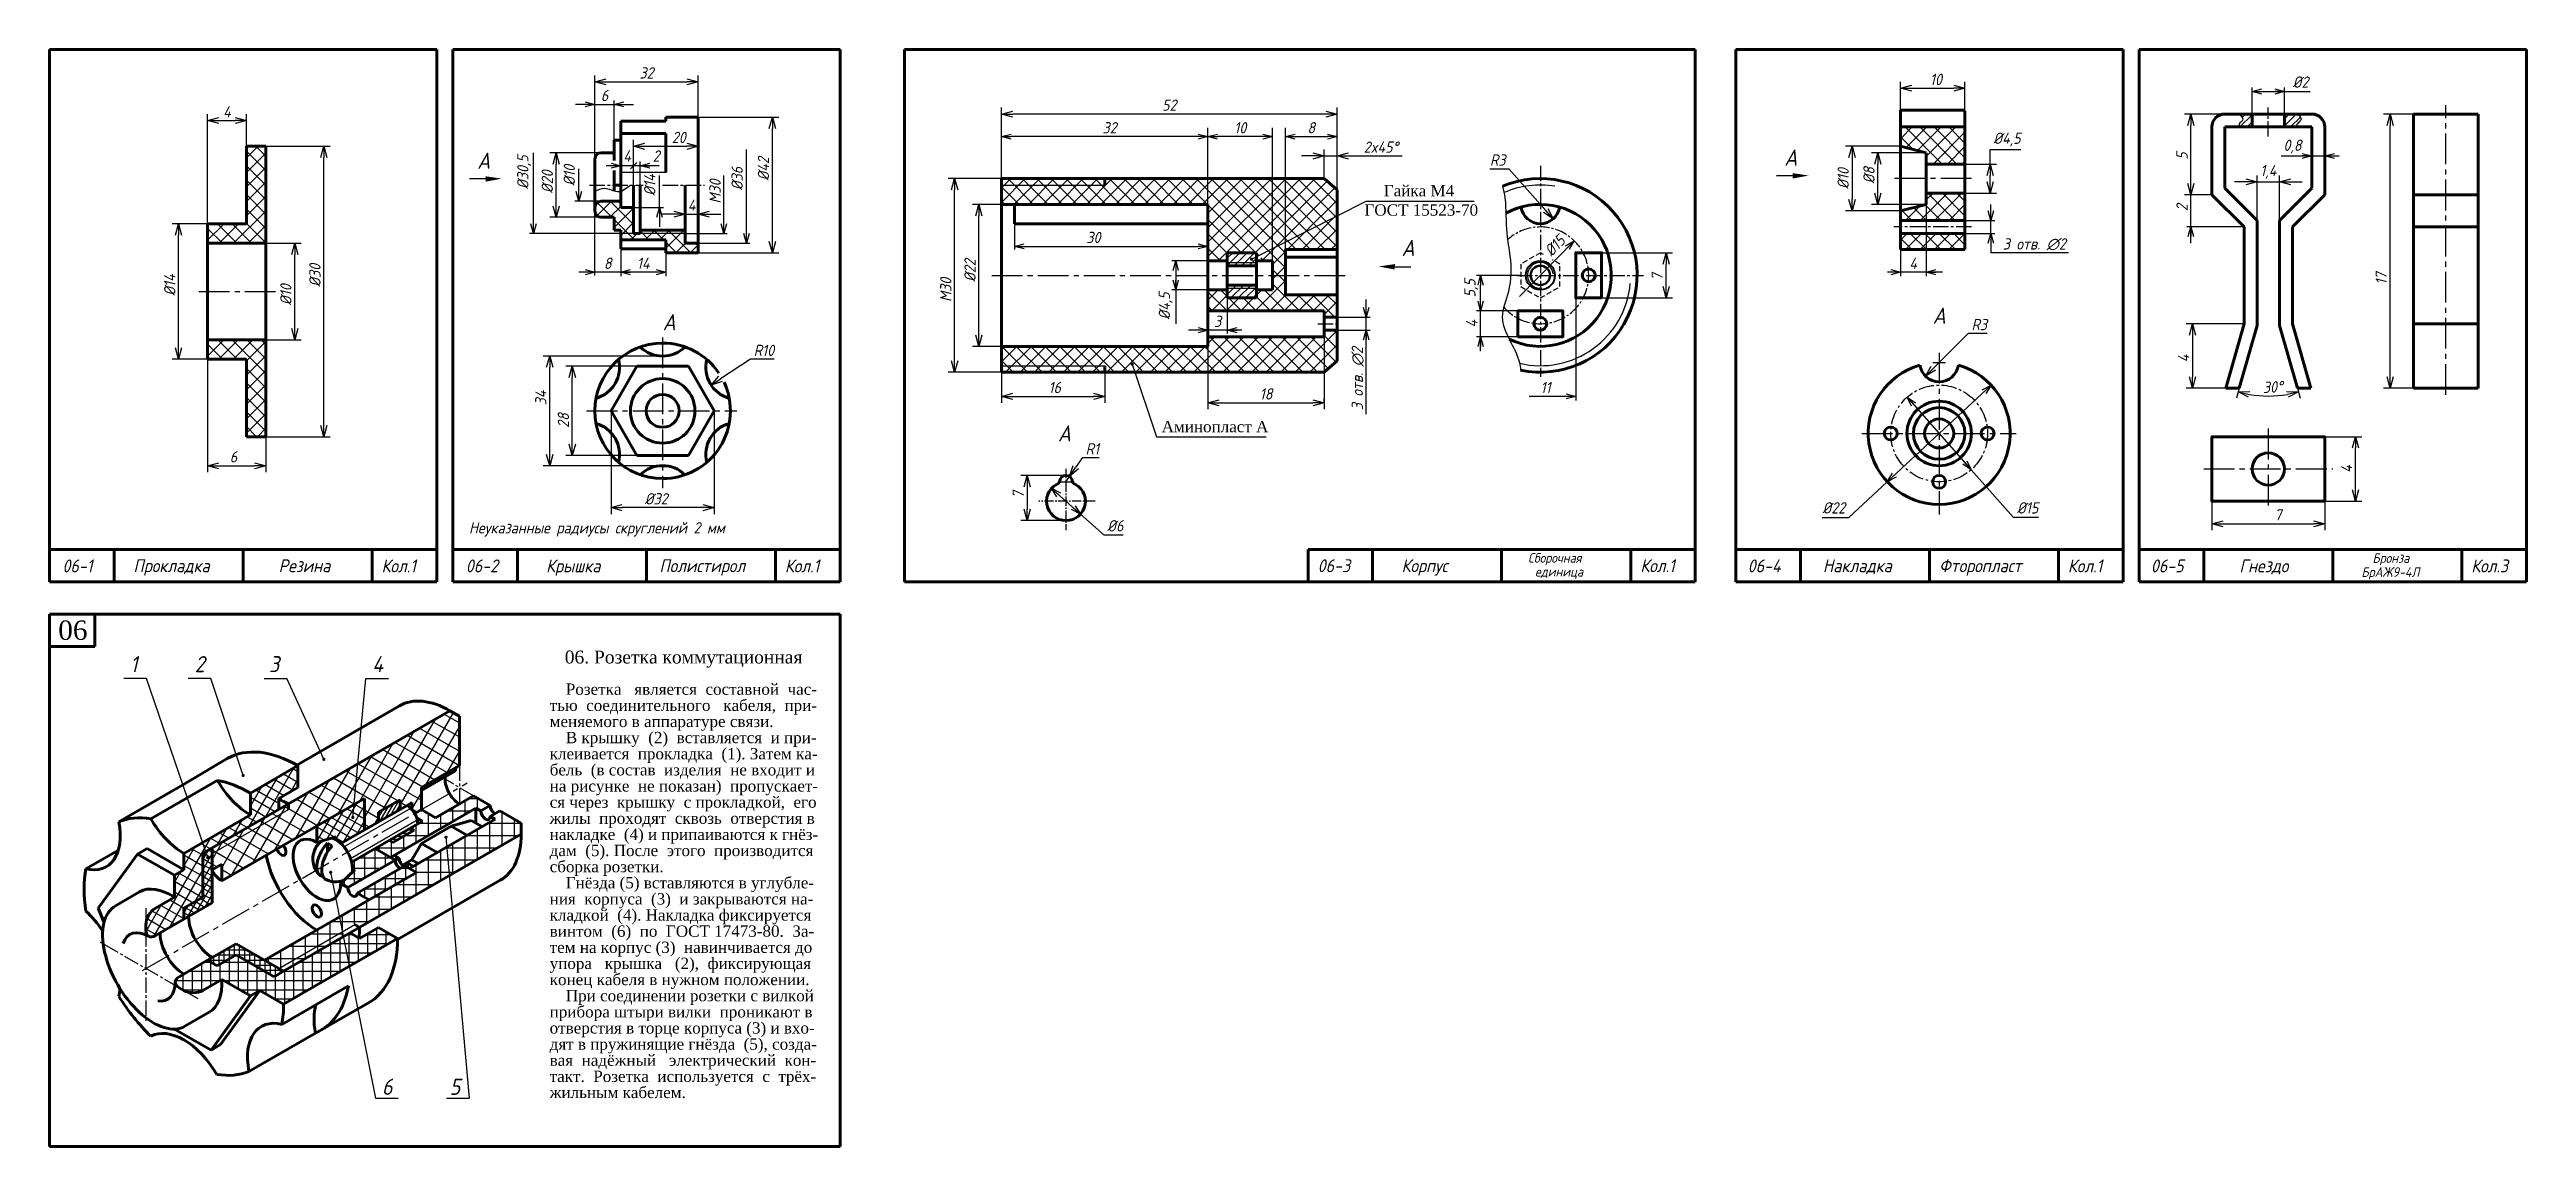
# Model space of a CAD drawing. Header units: millimetres. Extents: x -255 to 513, y 132 to 472.
import ezdxf

# ---------------------------------------------------------------- set-up
doc = ezdxf.new("R2010")
doc.units = ezdxf.units.MM
doc.header["$LTSCALE"] = 0.5
doc.linetypes.add('CENTER2', pattern=[28.575, 19.05, -3.175, 3.175, -3.175])
doc.linetypes.add('DASHED2', pattern=[9.525, 6.35, -3.175])
doc.layers.get('Defpoints').update_dxf_attribs({"color": 5})
doc.styles.get("Standard").update_dxf_attribs({"font": 'isocpeui.ttf', "width": 0.9})
doc.styles.add('стиль1', font='TIMES.TTF')
doc.dimstyles.new('Standart 1', dxfattribs={"dimtxt": 3.5, "dimasz": 3.5, "dimexe": 2, "dimexo": 0, "dimgap": 1, "dimtad": 1, "dimtoh": 1, "dimdec": 0, "dimtxsty": 'Standard', "dimblk": 'OPEN30', "dimcen": 2.5, "dimadec": 0, "dimazin": 0, "dimtfac": 1, "dimtdec": 0, "dimtmove": 0, "dimatfit": 3, "dimldrblk": 'DOTSMALL', "dimfxl": 0, "dimarcsym": 0})
pattern_1 = [(45, (11, -4), (-2.245064, 2.245064), []), (135, (11, -4), (-2.245064, -2.245064), [])]
pattern_2 = [(90, (11, -4), (-3.81, 7e-16), []), (180, (11, -4), (-7e-16, -3.81), [])]

msp = doc.modelspace()

# ---------------------------------------------------------------- texts
at = {"color": 7, "lineweight": -3, "width": 0.9}
for s, height, p in [('А', 5, (-122.47, 435.03)), ('А', 5, (282.6, 436)), ('А', 5, (164, 408)), ('3 отв. ∅2', 3.5, (350.31, 410)), ('А', 5, (328.6, 387)), ('А', 5, (-65, 385)), ('А', 5, (57.5, 350.5)), ('3', 5, (-187, 279)), ('4', 5, (-155, 279)), ('1', 5, (-230, 279)), ('2', 5, (-210, 279)), ('6', 5, (-152, 148)), ('5', 5, (-131, 148))]:
    msp.add_text(s, height=height, dxfattribs=at).set_placement(p)
at = {"color": 7, "lineweight": -3, "style": 'стиль1'}
for s, p in [('Гайка М4', (158.5, 426.5)), ('ГОСТ 15523-70', (152.5, 420.5)), ('Аминопласт А', (89.65, 353.38))]:
    msp.add_text(s, height=3.5, dxfattribs=at).set_placement(p)
at = {"color": 7, "lineweight": -3, "width": 0.9}
msp.add_text('3 отв. ∅2', height=3.5, rotation=90, dxfattribs=at).set_placement((152.03, 360.19))
at = {"color": 7, "width": 0.9}
for s, height, p in [('Неуказанные радиусы скруглений 2 мм', 3.5, (-125, 322)), ('Сборочная', 3, (203.21, 312.94)), ('Бронза', 3, (464.88, 312.89)), ('06-1', 4, (-251, 309.95)), ('Прокладка', 4, (-229, 310)), ('Резина', 4, (-184, 310)), ('Кол.1', 4, (-152.11, 309.95)), ('06-2', 4, (-126, 309.95)), ('Крышка', 4, (-101.11, 309.95)), ('Полистирол', 4, (-66, 310)), ('Кол.1', 4, (-27.11, 309.95)), ('06-3', 4, (138, 310)), ('Корпус', 4, (164, 310)), ('единица', 3, (205.38, 308.65)), ('Кол.1', 4, (238, 310)), ('06-4', 4, (271.27, 309.95)), ('Накладка', 4, (294.58, 310)), ('Фторопласт', 4, (330.6, 310)), ('Кол.1', 4, (370.5, 309.95)), ('06-5', 4, (396.2, 309.95)), ('Гнездо', 4, (423.65, 309.95)), ('БрАЖ9-4Л', 3, (461.46, 308.54)), ('Кол.3', 4, (495.5, 309.95))]:
    msp.add_text(s, height=height, dxfattribs=at).set_placement(p)
at = {"color": 7, "lineweight": 60, "style": 'стиль1'}
msp.add_text('06', height=6, dxfattribs=at).set_placement((-252.3, 289.03))
at = {"color": 7, "style": 'стиль1'}
for s, height, p in [('06. Розетка коммутационная', 4, (-95.33, 281.7)), ('тью  соединительного   кабеля,  при-', 3.5, (-100, 267)), ('Розетка   является  составной  час-', 3.5, (-95, 272)), ('меняемого в аппаратуре связи.', 3.5, (-100, 262)), ('клеивается  прокладка  (1). Затем ка-', 3.5, (-100, 252)), ('В крышку  (2)  вставляется  и при-', 3.5, (-95, 257)), ('на рисунке  не показан)  пропускает-', 3.5, (-100, 242)), ('бель  (в состав  изделия  не входит и', 3.5, (-100, 247)), ('ся через  крышку  с прокладкой,  его', 3.5, (-100, 237)), ('жилы  проходят  сквозь  отверстия в', 3.5, (-100, 232)), ('накладке  (4) и припаиваются к гнёз-', 3.5, (-100, 227)), ('дам  (5). После  этого  производится', 3.5, (-100, 222)), ('сборка розетки.', 3.5, (-100, 217)), ('Гнёзда (5) вставляются в углубле-', 3.5, (-95, 212)), ('ния  корпуса  (3)  и закрываются на-', 3.5, (-100, 207)), ('кладкой  (4). Накладка фиксируется ', 3.5, (-100, 202)), ('винтом  (6)  по  ГОСТ 17473-80.  За-', 3.5, (-100, 197)), ('тем на корпус (3)  навинчивается до', 3.5, (-100, 192)), ('упора   крышка   (2),  фиксирующая  ', 3.5, (-100, 187)), ('конец кабеля в нужном положении.', 3.5, (-100, 182)), ('При соединении розетки с вилкой', 3.5, (-95, 177)), ('прибора штыри вилки  проникают в', 3.5, (-100, 172)), ('отверстия в торце корпуса (3) и вхо-', 3.5, (-100, 167)), ('дят в пружинящие гнёзда  (5), созда- ', 3.5, (-100, 162)), ('такт.  Розетка  используется  с  трёх-', 3.5, (-100, 152)), ('вая  надёжный   электрический  кон-', 3.5, (-100, 157)), ('жильным кабелем.', 3.5, (-100, 147))]:
    msp.add_text(s, height=height, dxfattribs=at).set_placement(p)
at = {"color": 7, "lineweight": -3, "char_height": 3.5, "attachment_point": 5}
for s, insert in [('%%c2', (442.6, 461.92)), ('6', (-83, 457.75)), ('32', (73.5, 447.75)), ('10', (114, 447.75)), ('8', (136, 447.75)), ('4', (-76, 439)), ('2', (-67, 439)), ('0,8', (440.1, 441.92)), ('30', (68.5, 413.75)), ('8', (-82, 405.75)), ('14', (-71, 405.75)), ('4', (322.55, 405.75)), ('3', (107, 387.75)), ('11', (208.62, 367.25)), ('%%c22', (297.96, 329.93)), ('%%C15', (358.01, 329.93)), ('%%C6', (75.28, 324.39))]:
    msp.add_mtext(s, dxfattribs=dict(at, insert=insert))
for s, insert, rotation in [('%%c30,5', (-107.92, 434), 90), ('%%c10', (-93.93, 433), 90), ('%%C14', (-69, 430), 90), ('M30', (-48.75, 428), 90), ('%%c36', (-41.93, 432), 90), ('2', (405.85, 423), 90), ('%%c15', (211.48, 411.21), 46.33222), ('5,5', (185.57, 398), 90), ('%%c4,5', (90.9, 392.5), 90), ('4', (185.75, 387), 90)]:
    msp.add_mtext(s, dxfattribs=dict(at, insert=insert, rotation=rotation))

# ---------------------------------------------------------------- blocks, each defined once
blk = doc.blocks.new('_Open30')
at = {"color": 0, "linetype": 'ByBlock', "lineweight": -2}
for p, q in [((-1, 0.27), (0, 0)), ((0, 0), (-1, -0.27)), ((0, 0), (-1, 0))]:
    blk.add_line(p, q, dxfattribs=at)
blk = doc.blocks.new('*D59')
at = {"color": 0, "lineweight": -2}
for p, q in [((104, 380), (104, 360.5)), ((140, 383), (140, 360.5)), ((107.5, 362.5), (136.5, 362.5))]:
    blk.add_line(p, q, dxfattribs=at)
at = {"layer": 'Defpoints', "color": 0}
for p in [(104, 380), (140, 383), (140, 362.5)]:
    blk.add_point(p, dxfattribs=at)
at = {"color": 0, "lineweight": -2, "xscale": 3.5, "yscale": 3.5, "zscale": 3.5, "rotation": 180}
blk.add_blockref('_Open30', (104, 362.5), dxfattribs=at)
at = {"color": 0, "lineweight": -2, "xscale": 3.5, "yscale": 3.5, "zscale": 3.5}
blk.add_blockref('_Open30', (140, 362.5), dxfattribs=at)
at = {"color": 0, "lineweight": -3, "insert": (122, 365.25), "char_height": 3.5, "attachment_point": 5}
blk.add_mtext('18', dxfattribs=at)
blk = doc.blocks.new('_DotSmall')
at = {"color": 0, "linetype": 'ByBlock', "const_width": 0.5}
blk.add_lwpolyline([(-0.0625, 0, 1), (0.0625, 0, 1)], format="xyb", close=True, dxfattribs=at)
blk = doc.blocks.new('*D60')
at = {"color": 0, "lineweight": -2}
for p, q in [((40, 372), (40, 362.5)), ((72, 372), (72, 362.5)), ((43.5, 364.5), (68.5, 364.5))]:
    blk.add_line(p, q, dxfattribs=at)
at = {"layer": 'Defpoints', "color": 0}
for p in [(40, 372), (72, 372), (72, 364.5)]:
    blk.add_point(p, dxfattribs=at)
at = {"color": 0, "lineweight": -2, "xscale": 3.5, "yscale": 3.5, "zscale": 3.5, "rotation": 180}
blk.add_blockref('_Open30', (40, 364.5), dxfattribs=at)
at = {"color": 0, "lineweight": -2, "xscale": 3.5, "yscale": 3.5, "zscale": 3.5}
blk.add_blockref('_Open30', (72, 364.5), dxfattribs=at)
at = {"color": 0, "lineweight": -3, "insert": (56.5, 367.25), "char_height": 3.5, "attachment_point": 5}
blk.add_mtext('16', dxfattribs=at)
blk = doc.blocks.new('*D61')
at = {"color": 0, "lineweight": -2}
for p, q in [((40, 432), (40, 454)), ((144, 428.5), (144, 454)), ((140.5, 452), (43.5, 452))]:
    blk.add_line(p, q, dxfattribs=at)
at = {"layer": 'Defpoints', "color": 0}
for p in [(40, 452), (40, 432), (144, 428.5)]:
    blk.add_point(p, dxfattribs=at)
at = {"color": 0, "lineweight": -2, "xscale": 3.5, "yscale": 3.5, "zscale": 3.5, "rotation": 180}
blk.add_blockref('_Open30', (40, 452), dxfattribs=at)
at = {"color": 0, "lineweight": -2, "xscale": 3.5, "yscale": 3.5, "zscale": 3.5}
blk.add_blockref('_Open30', (144, 452), dxfattribs=at)
at = {"color": 0, "lineweight": -3, "insert": (92, 454.75), "char_height": 3.5, "attachment_point": 5}
blk.add_mtext('52', dxfattribs=at)
blk = doc.blocks.new('*D62')
at = {"color": 0, "lineweight": -2}
for p, q in [((40, 424), (31, 424)), ((33, 383.5), (33, 420.5)), ((40, 380), (31, 380))]:
    blk.add_line(p, q, dxfattribs=at)
at = {"layer": 'Defpoints', "color": 0}
for p in [(33, 424), (40, 424), (40, 380)]:
    blk.add_point(p, dxfattribs=at)
at = {"color": 0, "lineweight": -2, "xscale": 3.5, "yscale": 3.5, "zscale": 3.5}
for p, rotation in [((33, 424), 90), ((33, 380), 270)]:
    blk.add_blockref('_Open30', p, dxfattribs=dict(at, rotation=rotation))
at = {"color": 0, "lineweight": -3, "insert": (30.25, 403.5), "char_height": 3.5, "attachment_point": 5, "rotation": 90}
blk.add_mtext('%%c22', dxfattribs=at)
blk = doc.blocks.new('*D63')
at = {"color": 0, "lineweight": -2}
for p, q in [((40, 432), (23.5, 432)), ((25.5, 375.5), (25.5, 428.5)), ((40, 372), (23.5, 372))]:
    blk.add_line(p, q, dxfattribs=at)
at = {"layer": 'Defpoints', "color": 0}
for p in [(25.5, 432), (40, 432), (40, 372)]:
    blk.add_point(p, dxfattribs=at)
at = {"color": 0, "lineweight": -2, "xscale": 3.5, "yscale": 3.5, "zscale": 3.5}
for p, rotation in [((25.5, 432), 90), ((25.5, 372), 270)]:
    blk.add_blockref('_Open30', p, dxfattribs=dict(at, rotation=rotation))
at = {"color": 0, "lineweight": -3, "insert": (22.75, 397.5), "char_height": 3.5, "attachment_point": 5, "rotation": 90}
blk.add_mtext('M30', dxfattribs=at)
blk = doc.blocks.new('*D64')
at = {"color": 0, "lineweight": -2}
for p, q in [((191.38, 435), (197.22, 435)), ((197.22, 435), (208.66, 422.13))]:
    blk.add_line(p, q, dxfattribs=at)
at = {"layer": 'Defpoints', "color": 0}
for p in [(207, 424), (210.99, 419.52)]:
    blk.add_point(p, dxfattribs=at)
at = {"color": 0, "lineweight": -2, "xscale": 3.5, "yscale": 3.5, "zscale": 3.5, "rotation": 311.6335393365731}
blk.add_blockref('_Open30', (210.99, 419.52), dxfattribs=at)
at = {"color": 0, "lineweight": -3, "insert": (193.8, 437.75), "char_height": 3.5, "attachment_point": 5}
blk.add_mtext('R3', dxfattribs=at)
blk = doc.blocks.new('*D65')
at = {"color": 0, "lineweight": -2}
for p, q in [((226, 409), (248, 409)), ((246, 398.5), (246, 405.5)), ((226, 395), (248, 395))]:
    blk.add_line(p, q, dxfattribs=at)
at = {"layer": 'Defpoints', "color": 0}
for p in [(226, 409), (246, 409), (226, 395)]:
    blk.add_point(p, dxfattribs=at)
at = {"color": 0, "lineweight": -2, "xscale": 3.5, "yscale": 3.5, "zscale": 3.5}
for p, rotation in [((246, 409), 90), ((246, 395), 270)]:
    blk.add_blockref('_Open30', p, dxfattribs=dict(at, rotation=rotation))
at = {"color": 0, "lineweight": -3, "insert": (243.23, 401.5), "char_height": 3.5, "attachment_point": 5, "rotation": 90}
blk.add_mtext('7', dxfattribs=at)
blk = doc.blocks.new('*D66')
at = {"color": 0, "lineweight": -2}
for p, q in [((64.99, 345.49), (63.05, 342.58)), ((70.33, 345.49), (64.99, 345.49)), ((60, 338), (61.11, 339.66))]:
    blk.add_line(p, q, dxfattribs=at)
at = {"layer": 'Defpoints', "color": 0}
for p in [(60, 338), (61.11, 339.66)]:
    blk.add_point(p, dxfattribs=at)
at = {"color": 0, "lineweight": -2, "xscale": 3.5, "yscale": 3.5, "zscale": 3.5, "rotation": 236.309932474018}
blk.add_blockref('_Open30', (61.11, 339.66), dxfattribs=at)
at = {"color": 0, "lineweight": -3, "insert": (68.16, 348.24), "char_height": 3.5, "attachment_point": 5}
blk.add_mtext('R1', dxfattribs=at)
blk = doc.blocks.new('*D67')
at = {"color": 0, "lineweight": -2}
for p, q in [((60, 340), (46, 340)), ((48, 336.5), (48, 329.5)), ((60, 326), (46, 326))]:
    blk.add_line(p, q, dxfattribs=at)
at = {"layer": 'Defpoints', "color": 0}
for p in [(60, 340), (48, 326), (60, 326)]:
    blk.add_point(p, dxfattribs=at)
at = {"color": 0, "lineweight": -2, "xscale": 3.5, "yscale": 3.5, "zscale": 3.5}
for p, rotation in [((48, 340), 90), ((48, 326), 270)]:
    blk.add_blockref('_Open30', p, dxfattribs=dict(at, rotation=rotation))
at = {"color": 0, "lineweight": -3, "insert": (45.23, 334), "char_height": 3.5, "attachment_point": 5, "rotation": 90}
blk.add_mtext('7', dxfattribs=at)
blk = doc.blocks.new('*D68')
at = {"color": 0, "lineweight": -2}
for p, q in [((136.5, 439), (133, 439)), ((140, 432), (140, 441)), ((140, 439), (144, 439)), ((144, 432), (144, 441)), ((147.5, 439), (164.23, 439))]:
    blk.add_line(p, q, dxfattribs=at)
at = {"layer": 'Defpoints', "color": 0}
for p in [(144, 439), (140, 432), (144, 432)]:
    blk.add_point(p, dxfattribs=at)
at = {"color": 0, "lineweight": -2, "xscale": 3.5, "yscale": 3.5, "zscale": 3.5}
blk.add_blockref('_Open30', (140, 439), dxfattribs=at)
at = {"color": 0, "lineweight": -2, "xscale": 3.5, "yscale": 3.5, "zscale": 3.5, "rotation": 180}
blk.add_blockref('_Open30', (144, 439), dxfattribs=at)
at = {"color": 0, "lineweight": -3, "insert": (157.62, 441.75), "char_height": 3.5, "attachment_point": 5}
blk.add_mtext('2x45%%d', dxfattribs=at)
blk = doc.blocks.new('*D69')
at = {"color": 0, "lineweight": -2}
for p, q in [((-188, 412), (-177, 412)), ((-179, 385.5), (-179, 408.5)), ((-188, 382), (-177, 382))]:
    blk.add_line(p, q, dxfattribs=at)
at = {"layer": 'Defpoints', "color": 0}
for p in [(-188, 412), (-179, 412), (-188, 382)]:
    blk.add_point(p, dxfattribs=at)
at = {"color": 0, "lineweight": -2, "xscale": 3.5, "yscale": 3.5, "zscale": 3.5}
for p, rotation in [((-179, 412), 90), ((-179, 382), 270)]:
    blk.add_blockref('_Open30', p, dxfattribs=dict(at, rotation=rotation))
at = {"color": 0, "lineweight": -3, "insert": (-181.75, 396), "char_height": 3.5, "attachment_point": 5, "rotation": 90}
blk.add_mtext('%%c10', dxfattribs=at)
blk = doc.blocks.new('*D70')
at = {"color": 0, "lineweight": -2}
for p, q in [((-206, 418), (-217, 418)), ((-215, 379.5), (-215, 414.5)), ((-206, 376), (-217, 376))]:
    blk.add_line(p, q, dxfattribs=at)
at = {"layer": 'Defpoints', "color": 0}
for p in [(-215, 418), (-206, 418), (-206, 376)]:
    blk.add_point(p, dxfattribs=at)
at = {"color": 0, "lineweight": -2, "xscale": 3.5, "yscale": 3.5, "zscale": 3.5}
for p, rotation in [((-215, 418), 90), ((-215, 376), 270)]:
    blk.add_blockref('_Open30', p, dxfattribs=dict(at, rotation=rotation))
at = {"color": 0, "lineweight": -3, "insert": (-217.75, 399), "char_height": 3.5, "attachment_point": 5, "rotation": 90}
blk.add_mtext('%%c14', dxfattribs=at)
blk = doc.blocks.new('*D71')
at = {"color": 0, "lineweight": -2}
for p, q in [((-188, 442), (-168, 442)), ((-170, 355.5), (-170, 438.5)), ((-188, 352), (-168, 352))]:
    blk.add_line(p, q, dxfattribs=at)
at = {"layer": 'Defpoints', "color": 0}
for p in [(-188, 442), (-170, 442), (-188, 352)]:
    blk.add_point(p, dxfattribs=at)
at = {"color": 0, "lineweight": -2, "xscale": 3.5, "yscale": 3.5, "zscale": 3.5}
for p, rotation in [((-170, 442), 90), ((-170, 352), 270)]:
    blk.add_blockref('_Open30', p, dxfattribs=dict(at, rotation=rotation))
at = {"color": 0, "lineweight": -3, "insert": (-172.75, 402), "char_height": 3.5, "attachment_point": 5, "rotation": 90}
blk.add_mtext('%%c30', dxfattribs=at)
blk = doc.blocks.new('*D72')
at = {"color": 0, "lineweight": -2}
for p, q in [((-206, 418), (-206, 452)), ((-202.5, 450), (-197.5, 450)), ((-194, 442), (-194, 452))]:
    blk.add_line(p, q, dxfattribs=at)
at = {"layer": 'Defpoints', "color": 0}
for p in [(-194, 450), (-194, 442), (-206, 418)]:
    blk.add_point(p, dxfattribs=at)
at = {"color": 0, "lineweight": -2, "xscale": 3.5, "yscale": 3.5, "zscale": 3.5, "rotation": 180}
blk.add_blockref('_Open30', (-206, 450), dxfattribs=at)
at = {"color": 0, "lineweight": -2, "xscale": 3.5, "yscale": 3.5, "zscale": 3.5}
blk.add_blockref('_Open30', (-194, 450), dxfattribs=at)
at = {"color": 0, "lineweight": -3, "insert": (-200, 452.75), "char_height": 3.5, "attachment_point": 5}
blk.add_mtext('4', dxfattribs=at)
blk = doc.blocks.new('*D73')
at = {"color": 0, "lineweight": -2}
for p, q in [((-206, 376), (-206, 341)), ((-188, 352), (-188, 341)), ((-202.5, 343), (-191.5, 343))]:
    blk.add_line(p, q, dxfattribs=at)
at = {"layer": 'Defpoints', "color": 0}
for p in [(-206, 376), (-188, 352), (-188, 343)]:
    blk.add_point(p, dxfattribs=at)
at = {"color": 0, "lineweight": -2, "xscale": 3.5, "yscale": 3.5, "zscale": 3.5, "rotation": 180}
blk.add_blockref('_Open30', (-206, 343), dxfattribs=at)
at = {"color": 0, "lineweight": -2, "xscale": 3.5, "yscale": 3.5, "zscale": 3.5}
blk.add_blockref('_Open30', (-188, 343), dxfattribs=at)
at = {"color": 0, "lineweight": -3, "insert": (-198, 345.75), "char_height": 3.5, "attachment_point": 5}
blk.add_mtext('6', dxfattribs=at)
blk = doc.blocks.new('*D38')
at = {"color": 0, "lineweight": -2}
for p, q in [((-86, 438), (-86, 464)), ((-82.5, 462), (-57.5, 462)), ((-54, 451), (-54, 464))]:
    blk.add_line(p, q, dxfattribs=at)
at = {"layer": 'Defpoints', "color": 0}
for p in [(-54, 462), (-54, 451), (-86, 438)]:
    blk.add_point(p, dxfattribs=at)
at = {"color": 0, "lineweight": -2, "xscale": 3.5, "yscale": 3.5, "zscale": 3.5, "rotation": 180}
blk.add_blockref('_Open30', (-86, 462), dxfattribs=at)
at = {"color": 0, "lineweight": -2, "xscale": 3.5, "yscale": 3.5, "zscale": 3.5}
blk.add_blockref('_Open30', (-54, 462), dxfattribs=at)
at = {"color": 0, "lineweight": -3, "insert": (-70, 464.75), "char_height": 3.5, "attachment_point": 5}
blk.add_mtext('32', dxfattribs=at)
blk = doc.blocks.new('*D39')
at = {"color": 0, "lineweight": -2}
for p, q in [((-74, 430), (-74, 444)), ((-70.5, 442), (-57.5, 442)), ((-54, 430), (-54, 444))]:
    blk.add_line(p, q, dxfattribs=at)
at = {"layer": 'Defpoints', "color": 0}
for p in [(-54, 442), (-74, 430), (-54, 430)]:
    blk.add_point(p, dxfattribs=at)
at = {"color": 0, "lineweight": -2, "xscale": 3.5, "yscale": 3.5, "zscale": 3.5, "rotation": 180}
blk.add_blockref('_Open30', (-74, 442), dxfattribs=at)
at = {"color": 0, "lineweight": -2, "xscale": 3.5, "yscale": 3.5, "zscale": 3.5}
blk.add_blockref('_Open30', (-54, 442), dxfattribs=at)
at = {"color": 0, "lineweight": -3, "insert": (-60, 444.75), "char_height": 3.5, "attachment_point": 5}
blk.add_mtext('20', dxfattribs=at)
blk = doc.blocks.new('*D40')
at = {"color": 0, "lineweight": -2}
for p, q in [((-58, 420), (-58, 423)), ((-54, 420), (-54, 423)), ((-61.5, 421), (-65, 421)), ((-58, 421), (-54, 421)), ((-50.5, 421), (-47, 421))]:
    blk.add_line(p, q, dxfattribs=at)
at = {"layer": 'Defpoints', "color": 0}
for p in [(-58, 420), (-54, 421), (-54, 420)]:
    blk.add_point(p, dxfattribs=at)
at = {"color": 0, "lineweight": -2, "xscale": 3.5, "yscale": 3.5, "zscale": 3.5}
blk.add_blockref('_Open30', (-58, 421), dxfattribs=at)
at = {"color": 0, "lineweight": -2, "xscale": 3.5, "yscale": 3.5, "zscale": 3.5, "rotation": 180}
blk.add_blockref('_Open30', (-54, 421), dxfattribs=at)
at = {"color": 0, "lineweight": -3, "insert": (-56, 423.75), "char_height": 3.5, "attachment_point": 5}
blk.add_mtext('4', dxfattribs=at)
blk = doc.blocks.new('*D41')
at = {"color": 0, "lineweight": -2}
for p, q in [((-65, 377), (-102, 377)), ((-100, 346.5), (-100, 373.5)), ((-65, 343), (-102, 343))]:
    blk.add_line(p, q, dxfattribs=at)
at = {"layer": 'Defpoints', "color": 0}
for p in [(-100, 377), (-65, 377), (-65, 343)]:
    blk.add_point(p, dxfattribs=at)
at = {"color": 0, "lineweight": -2, "xscale": 3.5, "yscale": 3.5, "zscale": 3.5}
for p, rotation in [((-100, 377), 90), ((-100, 343), 270)]:
    blk.add_blockref('_Open30', p, dxfattribs=dict(at, rotation=rotation))
at = {"color": 0, "lineweight": -3, "insert": (-102.75, 364), "char_height": 3.5, "attachment_point": 5, "rotation": 90}
blk.add_mtext('34', dxfattribs=at)
blk = doc.blocks.new('*D42')
at = {"color": 0, "lineweight": -2}
for p, q in [((-37.81, 376), (-47.05, 369.93)), ((-30.44, 376), (-37.81, 376))]:
    blk.add_line(p, q, dxfattribs=at)
at = {"layer": 'Defpoints', "color": 0}
for p in [(-41.62, 373.5), (-49.98, 368.01)]:
    blk.add_point(p, dxfattribs=at)
at = {"color": 0, "lineweight": -2, "xscale": 3.5, "yscale": 3.5, "zscale": 3.5, "rotation": 213.2694526376998}
blk.add_blockref('_Open30', (-49.98, 368.01), dxfattribs=at)
at = {"color": 0, "lineweight": -3, "insert": (-33.62, 378.75), "char_height": 3.5, "attachment_point": 5}
blk.add_mtext('R10', dxfattribs=at)
blk = doc.blocks.new('*D43')
at = {"color": 0, "lineweight": -2}
for p, q in [((-73, 373.86), (-95, 373.86)), ((-93, 349.64), (-93, 370.36)), ((-73, 346.14), (-95, 346.14))]:
    blk.add_line(p, q, dxfattribs=at)
at = {"layer": 'Defpoints', "color": 0}
for p in [(-93, 373.86), (-73, 373.86), (-73, 346.14)]:
    blk.add_point(p, dxfattribs=at)
at = {"color": 0, "lineweight": -2, "xscale": 3.5, "yscale": 3.5, "zscale": 3.5}
for p, rotation in [((-93, 373.86), 90), ((-93, 346.14), 270)]:
    blk.add_blockref('_Open30', p, dxfattribs=dict(at, rotation=rotation))
at = {"color": 0, "lineweight": -3, "insert": (-95.75, 357), "char_height": 3.5, "attachment_point": 5, "rotation": 90}
blk.add_mtext('28', dxfattribs=at)
blk = doc.blocks.new('*D44')
at = {"color": 0, "lineweight": -2}
for p, q in [((-81, 360), (-81, 328)), ((-49, 360), (-49, 328)), ((-52.5, 330), (-77.5, 330))]:
    blk.add_line(p, q, dxfattribs=at)
at = {"layer": 'Defpoints', "color": 0}
for p in [(-81, 360), (-49, 360), (-81, 330)]:
    blk.add_point(p, dxfattribs=at)
at = {"color": 0, "lineweight": -2, "xscale": 3.5, "yscale": 3.5, "zscale": 3.5, "rotation": 180}
blk.add_blockref('_Open30', (-81, 330), dxfattribs=at)
at = {"color": 0, "lineweight": -2, "xscale": 3.5, "yscale": 3.5, "zscale": 3.5}
blk.add_blockref('_Open30', (-49, 330), dxfattribs=at)
at = {"color": 0, "lineweight": -3, "insert": (-67, 332.75), "char_height": 3.5, "attachment_point": 5}
blk.add_mtext('%%c32', dxfattribs=at)
blk = doc.blocks.new('*D45')
at = {"color": 0, "lineweight": -2}
for p, q in [((-84, 440), (-100, 440)), ((-98, 423.5), (-98, 436.5)), ((-84, 420), (-100, 420))]:
    blk.add_line(p, q, dxfattribs=at)
at = {"layer": 'Defpoints', "color": 0}
for p in [(-98, 440), (-84, 440), (-84, 420)]:
    blk.add_point(p, dxfattribs=at)
at = {"color": 0, "lineweight": -2, "xscale": 3.5, "yscale": 3.5, "zscale": 3.5}
for p, rotation in [((-98, 440), 90), ((-98, 420), 270)]:
    blk.add_blockref('_Open30', p, dxfattribs=dict(at, rotation=rotation))
at = {"color": 0, "lineweight": -3, "insert": (-100.75, 431), "char_height": 3.5, "attachment_point": 5, "rotation": 90}
blk.add_mtext('%%c20', dxfattribs=at)
blk = doc.blocks.new('*D46')
at = {"color": 0, "lineweight": -2}
for p, q in [((-54, 451), (-29, 451)), ((-31, 412.5), (-31, 447.5)), ((-54, 409), (-29, 409))]:
    blk.add_line(p, q, dxfattribs=at)
at = {"layer": 'Defpoints', "color": 0}
for p in [(-54, 451), (-31, 451), (-54, 409)]:
    blk.add_point(p, dxfattribs=at)
at = {"color": 0, "lineweight": -2, "xscale": 3.5, "yscale": 3.5, "zscale": 3.5}
for p, rotation in [((-31, 451), 90), ((-31, 409), 270)]:
    blk.add_blockref('_Open30', p, dxfattribs=dict(at, rotation=rotation))
at = {"color": 0, "lineweight": -3, "insert": (-33.75, 435), "char_height": 3.5, "attachment_point": 5, "rotation": 90}
blk.add_mtext('%%c42', dxfattribs=at)
blk = doc.blocks.new('*D47')
at = {"color": 0, "lineweight": -2}
for p, q in [((318.6, 453), (318.6, 462)), ((338.6, 453), (338.6, 462)), ((322.1, 460), (335.1, 460))]:
    blk.add_line(p, q, dxfattribs=at)
at = {"layer": 'Defpoints', "color": 0}
for p in [(318.6, 453), (338.6, 460), (338.6, 453)]:
    blk.add_point(p, dxfattribs=at)
at = {"color": 0, "lineweight": -2, "xscale": 3.5, "yscale": 3.5, "zscale": 3.5, "rotation": 180}
blk.add_blockref('_Open30', (318.6, 460), dxfattribs=at)
at = {"color": 0, "lineweight": -2, "xscale": 3.5, "yscale": 3.5, "zscale": 3.5}
blk.add_blockref('_Open30', (338.6, 460), dxfattribs=at)
at = {"color": 0, "lineweight": -3, "insert": (329.6, 462.75), "char_height": 3.5, "attachment_point": 5}
blk.add_mtext('10', dxfattribs=at)
blk = doc.blocks.new('*D48')
at = {"color": 0, "lineweight": -2}
for p, q in [((346.38, 436.5), (346.38, 441)), ((346.38, 441), (355.86, 441)), ((338.6, 436.5), (348.38, 436.5)), ((346.38, 431), (346.38, 433)), ((338.6, 427.5), (348.38, 427.5))]:
    blk.add_line(p, q, dxfattribs=at)
at = {"layer": 'Defpoints', "color": 0}
for p in [(338.6, 436.5), (346.38, 436.5), (338.6, 427.5)]:
    blk.add_point(p, dxfattribs=at)
at = {"color": 0, "lineweight": -2, "xscale": 3.5, "yscale": 3.5, "zscale": 3.5}
for p, rotation in [((346.38, 436.5), 90), ((346.38, 427.5), 270)]:
    blk.add_blockref('_Open30', p, dxfattribs=dict(at, rotation=rotation))
at = {"color": 0, "lineweight": -3, "insert": (351.62, 444.1), "char_height": 3.5, "attachment_point": 5}
blk.add_mtext('%%c4,5', dxfattribs=at)
blk = doc.blocks.new('*D49')
at = {"color": 0, "lineweight": -2}
for p, q in [((326.6, 440), (309.6, 440)), ((311.6, 427.5), (311.6, 436.5)), ((326.6, 424), (309.6, 424))]:
    blk.add_line(p, q, dxfattribs=at)
at = {"layer": 'Defpoints', "color": 0}
for p in [(311.6, 440), (326.6, 440), (326.6, 424)]:
    blk.add_point(p, dxfattribs=at)
at = {"color": 0, "lineweight": -2, "xscale": 3.5, "yscale": 3.5, "zscale": 3.5}
for p, rotation in [((311.6, 440), 90), ((311.6, 424), 270)]:
    blk.add_blockref('_Open30', p, dxfattribs=dict(at, rotation=rotation))
at = {"color": 0, "lineweight": -3, "insert": (308.85, 433), "char_height": 3.5, "attachment_point": 5, "rotation": 90}
blk.add_mtext('%%C8', dxfattribs=at)
blk = doc.blocks.new('*D50')
at = {"color": 0, "lineweight": -2}
for p, q in [((318.6, 442), (301.6, 442)), ((303.6, 438.5), (303.6, 425.5)), ((318.6, 422), (301.6, 422))]:
    blk.add_line(p, q, dxfattribs=at)
at = {"layer": 'Defpoints', "color": 0}
for p in [(318.6, 442), (303.6, 422), (318.6, 422)]:
    blk.add_point(p, dxfattribs=at)
at = {"color": 0, "lineweight": -2, "xscale": 3.5, "yscale": 3.5, "zscale": 3.5}
for p, rotation in [((303.6, 442), 90), ((303.6, 422), 270)]:
    blk.add_blockref('_Open30', p, dxfattribs=dict(at, rotation=rotation))
at = {"color": 0, "lineweight": -3, "insert": (300.85, 432), "char_height": 3.5, "attachment_point": 5, "rotation": 90}
blk.add_mtext('%%c10', dxfattribs=at)
blk = doc.blocks.new('*D51')
at = {"color": 0, "lineweight": -2}
for p, q in [((339.61, 384), (328.83, 373.23)), ((345.45, 384), (339.61, 384))]:
    blk.add_line(p, q, dxfattribs=at)
at = {"layer": 'Defpoints', "color": 0}
for p in [(326.36, 370.76), (330.6, 375)]:
    blk.add_point(p, dxfattribs=at)
at = {"color": 0, "lineweight": -2, "xscale": 3.5, "yscale": 3.5, "zscale": 3.5, "rotation": 224.993219884026}
blk.add_blockref('_Open30', (326.36, 370.76), dxfattribs=at)
at = {"color": 0, "lineweight": -3, "insert": (343.03, 386.75), "char_height": 3.5, "attachment_point": 5}
blk.add_mtext('R3', dxfattribs=at)
blk = doc.blocks.new('*D52')
at = {"color": 0, "lineweight": -2}
for p, q in [((425.1, 387), (407.1, 387)), ((409.1, 383.5), (409.1, 370.5)), ((419.48, 367), (407.1, 367))]:
    blk.add_line(p, q, dxfattribs=at)
at = {"layer": 'Defpoints', "color": 0}
for p in [(425.1, 387), (409.1, 367), (419.48, 367)]:
    blk.add_point(p, dxfattribs=at)
at = {"color": 0, "lineweight": -2, "xscale": 3.5, "yscale": 3.5, "zscale": 3.5}
for p, rotation in [((409.1, 387), 90), ((409.1, 367), 270)]:
    blk.add_blockref('_Open30', p, dxfattribs=dict(at, rotation=rotation))
at = {"color": 0, "lineweight": -3, "insert": (406.35, 376.25), "char_height": 3.5, "attachment_point": 5, "rotation": 90}
blk.add_mtext('4', dxfattribs=at)
blk = doc.blocks.new('*D53')
at = {"color": 0, "lineweight": -2}
for p, q in [((423.6, 367), (422.75, 363.98)), ((441.6, 367), (442.45, 363.98))]:
    blk.add_line(p, q, dxfattribs=at)
blk.add_arc((432.6, 398.92), 34.31, 260.10247, 279.89753, dxfattribs=at)
at = {"layer": 'Defpoints', "color": 0}
for p in [(429.1, 386.51), (436.1, 386.51), (423.6, 367), (429.46, 364.76), (441.6, 367)]:
    blk.add_point(p, dxfattribs=at)
at = {"color": 0, "lineweight": -2, "xscale": 3.5, "yscale": 3.5, "zscale": 3.5}
for p, rotation in [((423.29, 365.9), 167.1785536684507), ((441.91, 365.9), 12.82144633154922)]:
    blk.add_blockref('_Open30', p, dxfattribs=dict(at, rotation=rotation))
at = {"color": 0, "lineweight": -3, "insert": (433.99, 367.39), "char_height": 3.5, "attachment_point": 5, "rotation": 2.5139}
blk.add_mtext('30%%d', dxfattribs=at)
blk = doc.blocks.new('*D54')
at = {"color": 0, "lineweight": -2}
for p, q in [((425.6, 431), (422.1, 431)), ((429.1, 419), (429.1, 433)), ((429.1, 431), (436.1, 431)), ((436.1, 419), (436.1, 433)), ((439.6, 431), (443.1, 431))]:
    blk.add_line(p, q, dxfattribs=at)
at = {"layer": 'Defpoints', "color": 0}
for p in [(436.1, 431), (429.1, 419), (436.1, 419)]:
    blk.add_point(p, dxfattribs=at)
at = {"color": 0, "lineweight": -2, "xscale": 3.5, "yscale": 3.5, "zscale": 3.5}
blk.add_blockref('_Open30', (429.1, 431), dxfattribs=at)
at = {"color": 0, "lineweight": -2, "xscale": 3.5, "yscale": 3.5, "zscale": 3.5, "rotation": 180}
blk.add_blockref('_Open30', (436.1, 431), dxfattribs=at)
at = {"color": 0, "lineweight": -3, "insert": (432.6, 434.1), "char_height": 3.5, "attachment_point": 5}
blk.add_mtext('1,4', dxfattribs=at)
blk = doc.blocks.new('*D55')
at = {"color": 0, "lineweight": -2}
for p, q in [((419.1, 452), (406.6, 452)), ((408.6, 430.5), (408.6, 448.5)), ((415.1, 427), (406.6, 427))]:
    blk.add_line(p, q, dxfattribs=at)
at = {"layer": 'Defpoints', "color": 0}
for p in [(408.6, 452), (419.1, 452), (415.1, 427)]:
    blk.add_point(p, dxfattribs=at)
at = {"color": 0, "lineweight": -2, "xscale": 3.5, "yscale": 3.5, "zscale": 3.5}
for p, rotation in [((408.6, 452), 90), ((408.6, 427), 270)]:
    blk.add_blockref('_Open30', p, dxfattribs=dict(at, rotation=rotation))
at = {"color": 0, "lineweight": -3, "insert": (405.85, 439), "char_height": 3.5, "attachment_point": 5, "rotation": 90}
blk.add_mtext('5', dxfattribs=at)
blk = doc.blocks.new('*D56')
at = {"color": 0, "lineweight": -2}
for p, q in [((477.6, 452), (468.35, 452)), ((470.35, 370.5), (470.35, 448.5)), ((477.6, 367), (468.35, 367))]:
    blk.add_line(p, q, dxfattribs=at)
at = {"layer": 'Defpoints', "color": 0}
for p in [(470.35, 452), (477.6, 452), (477.6, 367)]:
    blk.add_point(p, dxfattribs=at)
at = {"color": 0, "lineweight": -2, "xscale": 3.5, "yscale": 3.5, "zscale": 3.5}
for p, rotation in [((470.35, 452), 90), ((470.35, 367), 270)]:
    blk.add_blockref('_Open30', p, dxfattribs=dict(at, rotation=rotation))
at = {"color": 0, "lineweight": -3, "insert": (467.58, 401), "char_height": 3.5, "attachment_point": 5, "rotation": 90}
blk.add_mtext('17', dxfattribs=at)
blk = doc.blocks.new('*D57')
at = {"color": 0, "lineweight": -2}
for p, q in [((415.1, 332), (415.1, 323)), ((450.1, 332), (450.1, 323)), ((418.6, 325), (446.6, 325))]:
    blk.add_line(p, q, dxfattribs=at)
at = {"layer": 'Defpoints', "color": 0}
for p in [(415.1, 332), (450.1, 332), (450.1, 325)]:
    blk.add_point(p, dxfattribs=at)
at = {"color": 0, "lineweight": -2, "xscale": 3.5, "yscale": 3.5, "zscale": 3.5, "rotation": 180}
blk.add_blockref('_Open30', (415.1, 325), dxfattribs=at)
at = {"color": 0, "lineweight": -2, "xscale": 3.5, "yscale": 3.5, "zscale": 3.5}
blk.add_blockref('_Open30', (450.1, 325), dxfattribs=at)
at = {"color": 0, "lineweight": -3, "insert": (435.6, 327.77), "char_height": 3.5, "attachment_point": 5}
blk.add_mtext('7', dxfattribs=at)
blk = doc.blocks.new('*D58')
at = {"color": 0, "lineweight": -2}
for p, q in [((450.1, 352), (461.6, 352)), ((459.6, 335.5), (459.6, 348.5)), ((450.1, 332), (461.6, 332))]:
    blk.add_line(p, q, dxfattribs=at)
at = {"layer": 'Defpoints', "color": 0}
for p in [(450.1, 352), (459.6, 352), (450.1, 332)]:
    blk.add_point(p, dxfattribs=at)
at = {"color": 0, "lineweight": -2, "xscale": 3.5, "yscale": 3.5, "zscale": 3.5}
for p, rotation in [((459.6, 352), 90), ((459.6, 332), 270)]:
    blk.add_blockref('_Open30', p, dxfattribs=dict(at, rotation=rotation))
at = {"color": 0, "lineweight": -3, "insert": (456.85, 342), "char_height": 3.5, "attachment_point": 5, "rotation": 90}
blk.add_mtext('4', dxfattribs=at)

# ---------------------------------------------------------------- dimensions: what is measured, and where the dimension line sits
at = {"color": 7, "lineweight": -3}
for base, p1, p2, picture, middle in [((-54, 462), (-86, 438), (-54, 451), '*D38', (-70, 462)), ((-54, 442), (-74, 430), (-54, 430), '*D39', (-60, 442)), ((-54, 421), (-58, 420), (-54, 420), '*D40', (-56, 421))]:
    dim = msp.add_linear_dim(base=base, p1=p1, p2=p2, dimstyle='Standart 1', override={"dimtxsty": 'Standard'}, dxfattribs=at)
    dim.commit()
    dim.dimension.update_dxf_attribs({"geometry": picture, "text_midpoint": middle, "dimtype": 160})
for base, p1, p2, text, picture, middle in [((338.6, 460), (318.6, 453), (338.6, 453), '10', '*D47', (329.6, 460)), ((-194, 450), (-206, 418), (-194, 442), '4', '*D72', (-200, 450)), ((40, 452), (144, 428.5), (40, 432), '52', '*D61', (92, 452)), ((436.1, 431), (429.1, 419), (436.1, 419), '1,4', '*D54', (432.6, 431)), ((140, 362.5), (104, 380), (140, 383), '18', '*D59', (122, 362.5)), ((-188, 343), (-206, 376), (-188, 352), '6', '*D73', (-198, 343)), ((72, 364.5), (40, 372), (72, 372), '16', '*D60', (56.5, 364.5)), ((-81, 330), (-49, 360), (-81, 360), '%%c32', '*D44', (-67, 330)), ((450.1, 325), (415.1, 332), (450.1, 332), '7', '*D57', (435.6, 325))]:
    dim = msp.add_linear_dim(base=base, p1=p1, p2=p2, text=text, dimstyle='Standart 1', override={"dimtxsty": 'Standard'}, dxfattribs=at)
    dim.commit()
    dim.dimension.update_dxf_attribs({"geometry": picture, "text_midpoint": middle, "dimtype": 160})
for base, p1, p2, text, picture, middle in [((-31, 451), (-54, 409), (-54, 451), '%%c42', '*D46', (-31, 435)), ((346.38, 436.5), (338.6, 427.5), (338.6, 436.5), '%%c4,5', '*D48', (351.62, 441)), ((408.6, 452), (415.1, 427), (419.1, 452), '5', '*D55', (408.6, 439)), ((470.35, 452), (477.6, 367), (477.6, 452), '17', '*D56', (470.35, 401)), ((-170, 442), (-188, 352), (-188, 442), '%%c30', '*D71', (-170, 402)), ((-98, 440), (-84, 420), (-84, 440), '%%c20', '*D45', (-98, 431)), ((25.5, 432), (40, 372), (40, 432), 'M30', '*D63', (25.5, 397.5)), ((33, 424), (40, 380), (40, 424), '%%c22', '*D62', (33, 403.5)), ((-215, 418), (-206, 376), (-206, 418), '%%c14', '*D70', (-215, 399)), ((-179, 412), (-188, 382), (-188, 412), '%%c10', '*D69', (-179, 396)), ((409.1, 367), (425.1, 387), (419.48, 367), '4', '*D52', (409.1, 376.25)), ((-93, 373.86), (-73, 346.14), (-73, 373.86), '28', '*D43', (-93, 357)), ((459.6, 352), (450.1, 332), (450.1, 352), '4', '*D58', (459.6, 342))]:
    dim = msp.add_linear_dim(base=base, p1=p1, p2=p2, angle=90, text=text, dimstyle='Standart 1', override={"dimtxsty": 'Standard'}, dxfattribs=at)
    dim.commit()
    dim.dimension.update_dxf_attribs({"geometry": picture, "text_midpoint": middle, "dimtype": 160})
at = {"lineweight": -3}
dim = msp.add_linear_dim(base=(144, 439), p1=(140, 432), p2=(144, 432), text='2x45%%d', dimstyle='Standart 1', override={"dimtxsty": 'Standard'}, dxfattribs=at)
dim.commit()
dim.dimension.update_dxf_attribs({"geometry": '*D68', "text_midpoint": (157.62, 439), "dimtype": 160})
at = {"color": 7, "lineweight": -3}
dim = msp.add_radius_dim(center=(207, 424), mpoint=(210.99, 419.52), text='R3', dimstyle='Standart 1', dxfattribs=at)
dim.commit()
dim.dimension.update_dxf_attribs({"geometry": '*D64', "text_midpoint": (193.8, 435), "dimtype": 164})
for base, p1, p2, text, picture, middle in [((303.6, 422), (318.6, 442), (318.6, 422), '%%c10', '*D50', (303.6, 432)), ((311.6, 440), (326.6, 424), (326.6, 440), '%%C8', '*D49', (311.6, 433)), ((246, 409), (226, 395), (226, 409), '7', '*D65', (246, 401.5))]:
    dim = msp.add_linear_dim(base=base, p1=p1, p2=p2, angle=90, text=text, dimstyle='Standart 1', dxfattribs=at)
    dim.commit()
    dim.dimension.update_dxf_attribs({"geometry": picture, "text_midpoint": middle, "dimtype": 160})
dim = msp.add_radius_dim(center=(330.6, 375), mpoint=(326.36, 370.76), text='R3', dimstyle='Standart 1', override={"dimtxsty": 'Standard'}, dxfattribs=at)
dim.commit()
dim.dimension.update_dxf_attribs({"geometry": '*D51', "text_midpoint": (343.03, 384), "dimtype": 164})
dim = msp.add_angular_dim_2l(base=(429.46, 364.76), line1=((436.1, 386.51), (441.6, 367)), line2=((429.1, 386.51), (423.6, 367)), text='30%%d', dimstyle='Standart 1', override={"dimtxsty": 'Standard'}, dxfattribs=at)
dim.commit()
dim.dimension.update_dxf_attribs({"geometry": '*D53', "text_midpoint": (434.11, 364.65), "dimtype": 162})
dim = msp.add_linear_dim(base=(-100, 377), p1=(-65, 343), p2=(-65, 377), angle=90, dimstyle='Standart 1', override={"dimtxsty": 'Standard'}, dxfattribs=at)
dim.commit()
dim.dimension.update_dxf_attribs({"geometry": '*D41', "text_midpoint": (-100, 364), "dimtype": 160})
dim = msp.add_radius_dim(center=(-41.62, 373.5), mpoint=(-49.98, 368.01), dimstyle='Standart 1', override={"dimtxsty": 'Standard'}, dxfattribs=at)
dim.commit()
dim.dimension.update_dxf_attribs({"geometry": '*D42', "text_midpoint": (-33.62, 376), "dimtype": 164})
dim = msp.add_radius_dim(center=(60, 338), mpoint=(61.11, 339.66), text='R1', dimstyle='Standart 1', override={"dimtxsty": 'Standard'}, dxfattribs=at)
dim.commit()
dim.dimension.update_dxf_attribs({"geometry": '*D66', "text_midpoint": (68.16, 348.24)})
at = {"lineweight": -3}
dim = msp.add_linear_dim(base=(48, 326), p1=(60, 340), p2=(60, 326), angle=90, text='7', dimstyle='Standart 1', override={"dimtxsty": 'Standard'}, dxfattribs=at)
dim.commit()
dim.dimension.update_dxf_attribs({"geometry": '*D67', "text_midpoint": (48, 334), "dimtype": 160})

# ---------------------------------------------------------------- hatches: boundary and pattern name
at = {"lineweight": -3}
h = msp.add_hatch(dxfattribs=at)
h.set_pattern_fill('ANSI37', style=0)
h.set_pattern_definition([(45, (233.6025, 292), (-2.245064, 2.245064), []), (135, (233.6025, 292), (-2.245064, -2.245064), [])])
h.paths.add_polyline_path([(338.6, 448), (318.6, 448), (318.6, 442), (326.6, 440), (326.6, 436.5), (338.6, 436.5)])
h.paths.add_polyline_path([(338.6, 427.5), (326.6, 427.5), (326.6, 424), (318.6, 422), (318.6, 419), (338.6, 419)])
h.paths.add_polyline_path([(338.6, 415), (318.6, 415), (318.6, 410), (338.6, 410)])
h = msp.add_hatch(dxfattribs=at)
h.set_pattern_fill('ANSI31', scale=0.5, style=0)
h.set_pattern_definition([(45, (242.6025, 287), (-1.122532, 1.122532), [])])
edge = h.paths.add_edge_path()
edge.add_line((427.6, 452), (423.6, 452))
edge.add_spline(control_points=[(423.6, 452), (424.26, 451.28), (425.34, 450.11), (423.31, 449.11), (423.54, 448.36), (423.77, 448)], knot_values=[0, 0, 0, 0, 2.236068, 3.650282, 4.833507, 4.833507, 4.833507, 4.833507], degree=3, periodic=0)
edge.add_line((423.77, 448), (427.6, 448))
edge.add_line((427.6, 448), (427.6, 452))
edge = h.paths.add_edge_path()
edge.add_spline(control_points=[(441.25, 448), (441.27, 448.37), (441.5, 449.13), (443.26, 450.19), (442.49, 451.27), (441.74, 452)], knot_values=[1.124794, 1.124794, 1.124794, 1.124794, 2.248098, 3.662312, 6.143069, 6.143069, 6.143069, 6.143069], degree=3, periodic=0)
edge.add_line((441.74, 452), (437.6, 452))
edge.add_line((437.6, 452), (437.6, 448))
edge.add_line((437.6, 448), (441.25, 448))
h = msp.add_hatch(dxfattribs=at)
h.set_pattern_fill('ANSI37', style=0)
h.set_pattern_definition([(45, (-285, 298), (-2.245064, 2.245064), []), (135, (-285, 298), (-2.245064, -2.245064), [])])
h.paths.add_polyline_path([(-188, 442), (-194, 442), (-194, 418), (-206, 418), (-206, 412), (-188, 412)])
h.paths.add_polyline_path([(-188, 382), (-206, 382), (-206, 376), (-194, 376), (-194, 352), (-188, 352)])
h = msp.add_hatch(dxfattribs=at)
h.set_pattern_fill('ANSI37', style=0)
h.set_pattern_definition(pattern_1)
h.paths.add_polyline_path([(72, 432), (40, 432), (40, 430), (72, 430)], flags=17)
h.paths.add_polyline_path([(104, 432), (72, 432), (72, 430), (40, 430), (40, 424), (104, 424)])
h.paths.add_polyline_path([(124, 432), (104, 432), (104, 424), (104, 406.5), (110, 406.5), (110, 409), (117.45, 409), (124, 415.55)])
h.paths.add_polyline_path([(128, 432), (124, 432), (124, 410.3), (128, 412.32)])
h.paths.add_polyline_path([(144, 428.5), (140, 432), (128, 432), (128, 412.32), (144, 420.44)])
h.paths.add_polyline_path([(128, 410), (128, 412.32), (124, 410.3), (124, 406.5), (124, 402), (128, 402)])
h.paths.add_polyline_path([(124, 410.3), (122.45, 409.51), (119.44, 406.5), (123.93, 406.5), (124, 406.57)], flags=17)
h.paths.add_polyline_path([(124, 411.06), (124, 415.55), (117.45, 409), (119, 409), (119, 407.76), (122.45, 409.51)], flags=17)
h.paths.add_polyline_path([(110, 397.5), (104, 397.5), (104, 391), (110, 391), (110, 395)])
h.paths.add_polyline_path([(144, 396), (128, 396), (128, 402), (124, 402), (124, 397.5), (119, 397.5), (119, 395), (110, 395), (110, 391), (140, 391), (140, 389), (144, 389)])
h.paths.add_polyline_path([(144, 385), (140, 385), (140, 383), (104, 383), (104, 380), (40, 380), (40, 374), (72, 374), (72, 372), (81.33, 372), (80.58, 374.26, -0.511918), (80.25, 374.5, -1), (80.75, 374.5, -0.322823), (80.58, 374.26), (81.33, 372), (140, 372), (144, 375.5)])
h.paths.add_polyline_path([(72, 374), (40, 374), (40, 372), (72, 372)], flags=17)
h = msp.add_hatch(dxfattribs=at)
h.set_pattern_fill('ANSI37', style=0)
h.set_pattern_definition(pattern_1)
h.paths.add_polyline_path([(-58, 416), (-72, 416), (-72, 415), (-58, 415)])
h.paths.add_polyline_path([(-58, 415), (-72, 415), (-74, 415), (-78, 415), (-78, 413), (-64, 413), (-64, 410.19), (-64, 409), (-54, 409), (-54, 412), (-58, 412)])
h.paths.add_polyline_path([(-74, 423), (-78, 423), (-78, 425), (-84, 425, 0.414214), (-86, 423), (-86, 422, 0.414214), (-84, 420), (-80, 420), (-80, 416), (-78, 416), (-78, 415), (-74, 415)])
h = msp.add_hatch(dxfattribs=at)
h.set_pattern_fill('ANSI37', style=0)
h.set_pattern_definition(pattern_1)
h.paths.add_polyline_path([(144, 420.44), (128, 412.32), (128, 410.39), (128.39, 410), (144, 410)])
h = msp.add_hatch(dxfattribs=at)
h.set_pattern_fill('ANSI31', scale=0.5, style=0)
h.set_pattern_definition([(45, (-53, 287), (-1.122532, 1.122532), [])])
h.paths.add_polyline_path([(119, 406), (110, 406), (110, 405), (119, 405)])
h.paths.add_polyline_path([(119, 409), (110, 409), (110, 406), (119, 406)])
h.paths.add_polyline_path([(119, 399), (110, 399), (110, 398), (119, 398)])
h.paths.add_polyline_path([(119, 398), (110, 398), (110, 395), (119, 395)])
h = msp.add_hatch(dxfattribs=at)
h.set_pattern_fill('ANSI37', scale=1.2, angle=15, style=0)
h.set_pattern_definition([(60, (-285, 112), (-3.29956, 1.905), []), (150, (-285, 112), (-1.905, -3.29956), [])])
h.paths.add_polyline_path([(-157.43, 239.85), (-157.43, 230.07), (-153.02, 232.62), (-153.02, 235.6), (-146.39, 239.43), (-146.39, 236.45), (-144.18, 237.72), (-142.71, 238.57), (-142.71, 234.75), (-139.77, 236.45), (-139.77, 243.25), (-127.99, 250.05), (-127.99, 265.35), (-130.93, 267.05), (-180.99, 238.15), (-180.99, 236.45), (-204.55, 222.85), (-204.55, 217.75), (-201.6, 219.45), (-201.6, 214.35)])
h.paths.add_polyline_path([(-180.99, 236.45), (-180.99, 238.15), (-204.55, 224.55), (-204.55, 222.85)], flags=17)
h = msp.add_hatch(dxfattribs=at)
h.set_pattern_fill('ANSI37', scale=0.9, angle=15, style=0)
h.set_pattern_definition([(60, (-285, 112), (-2.474668, 1.42875), []), (150, (-285, 112), (-1.42875, -2.474668), [])])
edge = h.paths.add_edge_path()
edge.add_line((-213.38, 202.45), (-213.38, 205.85))
edge.add_line((-213.38, 205.85), (-207.49, 209.25))
edge.add_line((-207.49, 209.25), (-207.49, 222.85))
edge.add_line((-207.49, 222.85), (-204.55, 224.55))
edge.add_line((-204.55, 224.55), (-183.93, 236.45))
edge.add_line((-183.93, 236.45), (-183.93, 239.85))
edge.add_line((-183.93, 239.85), (-178.05, 243.25))
edge.add_line((-178.05, 243.25), (-178.05, 250.05))
edge.add_line((-178.05, 250.05), (-192.77, 241.55))
edge.add_line((-192.77, 241.55), (-192.77, 234.75))
edge.add_line((-192.77, 234.75), (-213.38, 222.85))
edge.add_line((-213.38, 222.85), (-213.38, 217.75))
edge.add_line((-213.38, 217.75), (-216.32, 216.05))
edge.add_line((-216.32, 216.05), (-216.32, 209.25))
edge.add_line((-216.32, 209.25), (-222.21, 205.85))
edge.add_ellipse((-222.21, 202.45), major_axis=(-2.08, -3.61), ratio=0.57735, start_angle=225, end_angle=315)
edge.add_line((-225.16, 200.75), (-225.16, 199.05))
edge.add_ellipse((-222.21, 200.75), major_axis=(-2.08, -3.61), ratio=0.57735, start_angle=315, end_angle=360)
edge.add_ellipse((-222.21, 200.75), major_axis=(-2.08, -3.61), ratio=0.57735, start_angle=360, end_angle=405)
edge.add_line((-222.21, 197.35), (-213.38, 202.45))
h = msp.add_hatch(dxfattribs=at)
h.set_pattern_fill('ANSI37', scale=0.75, angle=15, style=0)
h.set_pattern_definition([(60, (-285, 112), (-2.062223, 1.190625), []), (150, (-285, 112), (-1.190625, -2.062223), [])])
h.paths.add_polyline_path([(-157.43, 230.07), (-157.43, 239.85), (-172.16, 231.35), (-172.16, 226.25), (-166.27, 227.95), (-166.27, 224.97)])
h = msp.add_hatch(dxfattribs=at)
h.set_pattern_fill('ANSI37', scale=1.2, angle=45, style=0)
h.set_pattern_definition(pattern_2)
edge = h.paths.add_edge_path()
edge.add_line((-122.84, 236.88), (-121.36, 236.03))
edge.add_line((-121.36, 236.03), (-118.42, 237.72))
edge.add_line((-118.42, 237.72), (-123.57, 240.7))
edge.add_line((-123.57, 240.7), (-135.35, 233.9))
edge.add_line((-135.35, 233.9), (-139.77, 236.45))
edge.add_line((-139.77, 236.45), (-141.84, 235.25))
edge.add_ellipse((-144.18, 233.9), major_axis=(2.34, -4.06), ratio=0.57735, start_angle=431.3878, end_angle=450, ccw=False)
edge.add_line((-141.22, 233.89), (-139.4, 232.84))
edge.add_line((-139.4, 232.84), (-143.08, 230.71))
edge.add_line((-143.08, 230.71), (-141.98, 230.07))
edge.add_line((-141.98, 230.07), (-148.6, 226.25))
edge.add_line((-148.6, 226.25), (-149.71, 226.89))
edge.add_line((-149.71, 226.89), (-154.12, 224.34))
edge.add_line((-154.12, 224.34), (-149.34, 221.58))
edge.add_line((-149.34, 221.57), (-122.84, 236.88))
h = msp.add_hatch(dxfattribs=at)
h.set_pattern_fill('ANSI31', color=256, scale=0.3, angle=15, style=0)
h.set_pattern_definition([(60, (-285, 112), (-0.824889, 0.47625), [])])
h.paths.add_polyline_path([(-146.39, 239.43), (-153.02, 235.6), (-153.02, 232.62), (-146.39, 236.45)])
h = msp.add_hatch(dxfattribs=at)
h.set_pattern_fill('ANSI37', scale=1.2, angle=45, style=0)
h.set_pattern_definition(pattern_2)
h.paths.add_polyline_path([(-131.88, 224.85), (-143.45, 218.18), (-141.24, 216.9), (-165.13, 203.11), (-164.22, 198.53), (-160.38, 200.75), (-158.91, 199.9), (-131.09, 215.96)])
h.paths.add_polyline_path([(-108.85, 228.8), (-108.85, 232.2), (-115.48, 236.03), (-118.42, 234.32), (-116.95, 233.47), (-131.88, 224.85), (-131.09, 215.96)])
h.paths.add_polyline_path([(-164.22, 198.53), (-165.13, 203.11), (-188.35, 189.7), (-183.93, 187.15)])
h.paths.add_polyline_path([(-163.92, 197.01), (-164.22, 198.53), (-183.93, 187.15), (-182.46, 186.3)])
h = msp.add_hatch(dxfattribs=at)
h.set_pattern_fill('ANSI31', color=256, scale=0.3, angle=135, style=0)
h.set_pattern_definition([(180, (-285, 112), (-2e-16, -0.9525), [])])
h.paths.add_polyline_path([(-141.98, 230.07), (-143.08, 230.71), (-149.71, 226.89), (-148.6, 226.25)])
h = msp.add_hatch(dxfattribs=at)
h.set_pattern_fill('ANSI37', scale=0.5, angle=15, style=0)
h.set_pattern_definition([(60, (-285, 112), (-1.374815, 0.79375), []), (150, (-285, 112), (-0.79375, -1.374815), [])])
h.paths.add_polyline_path([(-204.55, 224.55), (-207.49, 222.85), (-207.49, 209.25), (-213.38, 205.85), (-213.38, 202.45), (-204.55, 207.55)])
h = msp.add_hatch(dxfattribs=at)
h.set_pattern_fill('ANSI37', angle=45, style=0)
h.set_pattern_definition([(90, (11, -4), (-3.175, 7e-16), []), (180, (11, -4), (-7e-16, -3.175), [])])
edge = h.paths.add_edge_path()
edge.add_line((-147.86, 220.72), (-154.12, 224.34))
edge.add_line((-154.12, 224.34), (-161.37, 220.15))
edge.add_ellipse((-166.27, 221.15), major_axis=(3.64, -6.31), ratio=0.57735, start_angle=45, end_angle=62.96282, ccw=False)
edge.add_line((-161.12, 218.18), (-160.38, 217.75))
edge.add_line((-160.38, 217.75), (-164.8, 213.5))
edge.add_line((-164.8, 213.5), (-162.59, 212.23))
edge.add_line((-162.59, 212.22), (-147.86, 220.72))
h.paths.add_polyline_path([(-141.24, 216.9), (-144.92, 219.03), (-158.79, 211.02), (-158.79, 210.03), (-155.96, 208.4)])
h = msp.add_hatch(dxfattribs=at)
h.set_pattern_fill('ANSI31', color=256, scale=0.25, angle=45, style=0)
h.set_pattern_definition([(90, (-285, 112), (-0.79375, 2e-16), [])])
h.paths.add_polyline_path([(-146.69, 221.41), (-148.16, 222.25), (-149.34, 221.57), (-147.86, 220.72)])
h.paths.add_polyline_path([(-142.27, 218.85), (-143.74, 219.71), (-144.92, 219.03), (-143.45, 218.18)])
h = msp.add_hatch(dxfattribs=at)
h.set_pattern_fill('ANSI37', scale=0.9, angle=45, style=0)
h.set_pattern_definition([(90, (-285, 112), (-2.8575, 7e-16), []), (180, (-285, 112), (-7e-16, -2.8575), [])])
edge = h.paths.add_edge_path()
edge.add_line((-147.13, 196.5), (-153.02, 199.9))
edge.add_line((-153.02, 199.9), (-158.91, 196.5))
edge.add_line((-158.91, 196.5), (-161.85, 198.2))
edge.add_line((-161.85, 198.2), (-182.46, 186.3))
edge.add_line((-182.46, 186.3), (-185.41, 184.6))
edge.add_line((-185.41, 184.6), (-197.19, 191.4))
edge.add_line((-197.19, 191.4), (-203.07, 188))
edge.add_line((-203.07, 188), (-206.02, 189.7))
edge.add_line((-206.02, 189.7), (-214.85, 184.6))
edge.add_ellipse((-211.91, 182.9), major_axis=(-4.16, 0), ratio=0.57735, start_angle=-45, end_angle=0)
edge.add_ellipse((-211.91, 182.9), major_axis=(-4.16, 0), ratio=0.57735, start_angle=0, end_angle=45)
edge.add_line((-214.85, 181.2), (-213.38, 180.35))
edge.add_ellipse((-210.44, 182.05), major_axis=(-4.16, 0), ratio=0.57735, start_angle=45, end_angle=135)
edge.add_line((-207.49, 180.35), (-201.6, 183.75))
edge.add_line((-201.6, 183.75), (-192.77, 178.65))
edge.add_line((-192.77, 178.65), (-189.82, 180.35))
edge.add_line((-189.82, 180.35), (-182.46, 176.1))
edge.add_line((-182.46, 176.1), (-147.13, 196.5))
h = msp.add_hatch(dxfattribs=at)
h.set_pattern_fill('ANSI37', scale=0.5, angle=135, style=0)
h.set_pattern_definition([(180, (-285, 112), (-3e-16, -1.5875), []), (270, (-285, 112), (1.5875, -3e-16), [])])
h.paths.add_polyline_path([(-197.19, 191.4), (-185.41, 184.6), (-182.46, 186.3), (-197.19, 194.8), (-206.02, 189.7), (-203.07, 188)])

# ---------------------------------------------------------------- linework, layer by layer
at = {"color": 7, "lineweight": 60}
for p, q in [((-135, 472), (-255, 472)), ((-255, 472), (-255, 307)), ((-135, 307), (-135, 472)), ((-130, 472), (-130, 307)), ((-10, 472), (-130, 472)), ((-10, 307), (-10, 472)), ((10, 307), (10, 472)), ((10, 472), (255, 472)), ((255, 472), (255, 307)), ((387.6, 472), (267.6, 472)), ((267.6, 472), (267.6, 307)), ((387.6, 307), (387.6, 472)), ((392.6, 472), (392.6, 307)), ((512.6, 472), (392.6, 472)), ((512.6, 307), (512.6, 472)), ((338.6, 453.18), (318.6, 453.18)), ((318.6, 453.18), (318.6, 410)), ((338.6, 453), (338.6, 410)), ((-64, 449.81), (-78, 449.81)), ((-78, 449.81), (-78, 428.14)), ((-64, 445.93), (-78, 445.93)), ((-64, 451), (-54, 451)), ((-64, 451), (-64, 449.81)), ((-64, 445.93), (-64, 433.88)), ((-54, 451), (-54, 409)), ((338.6, 448), (318.6, 448)), ((415.1, 448), (415.1, 427)), ((419.1, 452), (446.1, 452)), ((419.1, 448), (446.1, 448)), ((419.1, 448), (419.1, 429)), ((427.6, 448), (427.6, 452)), ((437.6, 448), (437.6, 452)), ((446.1, 448), (446.1, 429)), ((450.1, 448), (450.1, 427)), ((477.6, 452), (497.6, 452)), ((477.6, 452), (477.6, 367)), ((497.6, 452), (497.6, 367)), ((-194, 442), (-194, 418)), ((-188, 442), (-194, 442)), ((-188, 442), (-188, 352)), ((-86, 438), (-86, 425)), ((-84, 440), (-80, 440)), ((-80, 443.86), (-80, 441)), ((-78, 443.86), (-80, 443.86)), ((-80, 441), (-80, 437.58)), ((326.6, 440), (318.6, 442)), ((326.6, 424), (326.6, 440)), ((-80, 434.53), (-80, 428.17)), ((-80, 430), (-78, 430)), ((-74, 430), (-74, 415)), ((-72, 415), (-72, 430)), ((-58, 430), (-58, 412)), ((40, 432), (140, 432)), ((40, 432), (40, 372)), ((72, 432), (72, 430)), ((140, 432), (144, 428.5)), ((338.6, 436.5), (326.6, 436.5)), ((-86, 425), (-86, 422)), ((-84, 425), (-78, 425)), ((-78, 428.14), (-78, 423)), ((-78, 423), (-74, 423)), ((40, 424), (104, 424)), ((44, 424), (44, 418)), ((104, 424), (104, 380)), ((144, 428.5), (144, 375.5)), ((326.6, 424), (318.6, 422)), ((338.6, 427.5), (326.6, 427.5)), ((415.1, 427), (425.1, 417)), ((419.1, 429), (429.1, 419)), ((446.1, 429), (436.1, 419)), ((450.1, 427), (440.1, 417)), ((477.6, 427), (497.6, 427)), ((-206, 376), (-206, 418)), ((-194, 418), (-206, 418)), ((-84, 420), (-80, 420)), ((-80, 420), (-80, 416)), ((-78, 416), (-80, 416)), ((-78, 416), (-78, 410.19)), ((-74, 415), (-72, 415)), ((-72, 416), (-58, 416)), ((44, 418), (104, 418)), ((338.6, 419), (318.6, 419)), ((338.6, 415), (318.6, 415)), ((425.1, 417), (425.1, 387)), ((429.1, 419), (429.1, 386.51)), ((436.1, 419), (436.1, 386.51)), ((440.1, 417), (440.1, 387)), ((477.6, 417), (497.6, 417)), ((-206, 412), (-188, 412)), ((-64, 413), (-78, 413)), ((-64, 410.19), (-78, 410.19)), ((-64, 410.19), (-64, 413)), ((-64, 410.19), (-64, 409)), ((-64, 409), (-54, 409)), ((-58, 412), (-54, 412)), ((110, 409), (110, 395)), ((110, 409), (119, 409)), ((119, 409), (119, 395)), ((128, 410), (144, 410)), ((128, 410), (128, 396)), ((128, 407.66), (144, 407.66)), ((338.6, 410), (318.6, 410)), ((104, 406.5), (110, 406.5)), ((110, 405), (119, 405)), ((119, 406.5), (124, 406.5)), ((124, 406.5), (124, 397.5)), ((104, 397.5), (110, 397.5)), ((110, 399), (119, 399)), ((110, 395), (119, 395)), ((119, 397.5), (124, 397.5)), ((128, 396), (144, 396)), ((104, 391), (140, 391)), ((140, 391), (140, 383)), ((140, 389), (144, 389)), ((140, 385), (144, 385)), ((419.48, 367), (425.1, 387)), ((429.1, 386.51), (423.6, 367)), ((436.1, 386.51), (441.6, 367)), ((445.73, 367), (440.1, 387)), ((477.6, 387), (497.6, 387)), ((-206, 382), (-188, 382)), ((40, 380), (104, 380)), ((104, 383), (140, 383)), ((-194, 376), (-206, 376)), ((-194, 352), (-194, 376)), ((-81, 360), (-73, 373.86)), ((-73, 373.86), (-65, 373.86)), ((-57, 373.86), (-65, 373.86)), ((-49, 360), (-57, 373.86)), ((40, 372), (140, 372)), ((72, 374), (72, 372)), ((140, 372), (144, 375.5)), ((419.48, 367), (423.6, 367)), ((445.73, 367), (441.6, 367)), ((477.6, 367), (497.6, 367)), ((-73, 346.14), (-81, 360)), ((-57, 346.14), (-49, 360)), ((-188, 352), (-194, 352)), ((-65, 346.14), (-73, 346.14)), ((-65, 346.14), (-57, 346.14)), ((58, 338), (58, 337.66)), ((62, 338), (62, 337.66)), ((-135, 317), (-255, 317)), ((-255, 317), (-255, 307)), ((-235, 317), (-235, 307)), ((-195, 317), (-195, 307)), ((-155, 317), (-155, 307)), ((-130, 317), (-130, 307)), ((-10, 317), (-130, 317)), ((-110, 317), (-110, 307)), ((-70, 317), (-70, 307)), ((-30, 317), (-30, 307)), ((255, 317), (135, 317)), ((135, 317), (135, 307)), ((155, 317), (155, 307)), ((195, 317), (195, 307)), ((235, 317), (235, 307)), ((387.6, 317), (267.6, 317)), ((267.6, 317), (267.6, 307)), ((287.6, 317), (287.6, 307)), ((327.6, 317), (327.6, 307)), ((367.6, 317), (367.6, 307)), ((392.6, 317), (392.6, 307)), ((512.6, 317), (392.6, 317)), ((412.6, 317), (412.6, 307)), ((452.6, 317), (452.6, 307)), ((492.6, 317), (492.6, 307)), ((-255, 307), (-135, 307)), ((-130, 307), (-10, 307)), ((255, 307), (10, 307)), ((267.6, 307), (387.6, 307)), ((392.6, 307), (512.6, 307)), ((-255, 132), (-255, 297)), ((-255, 297), (-10, 297)), ((-241, 287), (-241, 297)), ((-10, 297), (-10, 132)), ((-255, 287), (-241, 287)), ((-204.55, 224.55), (-130.93, 267.05)), ((-146.55, 268.6), (-178.36, 250.23)), ((-127.99, 265.35), (-130.93, 267.05)), ((-127.99, 265.35), (-127.99, 250.05)), ((-199.91, 252.22), (-212.94, 244.55)), ((-178.05, 250.05), (-192.77, 241.55)), ((-178.05, 243.25), (-178.05, 250.05)), ((-233.55, 232.65), (-212.94, 244.55)), ((-223.62, 233.55), (-203.01, 245.45)), ((-201.6, 214.35), (-157.43, 239.85)), ((-192.77, 241.55), (-192.77, 234.75)), ((-183.93, 239.85), (-178.05, 243.25)), ((-183.93, 236.45), (-183.93, 239.85)), ((-180.99, 236.45), (-180.99, 238.15)), ((-123.57, 240.7), (-135.35, 233.9)), ((-123.57, 240.7), (-118.42, 237.72)), ((-213.38, 222.85), (-192.77, 234.75)), ((-172.16, 231.35), (-172.16, 226.25)), ((-164.68, 225.89), (-144.18, 237.72)), ((-149.34, 221.57), (-122.84, 236.88)), ((-116.95, 233.47), (-143.45, 218.18)), ((-135.35, 233.9), (-139.77, 236.45)), ((-139.74, 225.93), (-130.51, 231.26)), ((-130.51, 231.26), (-124.31, 233.05)), ((-130.51, 231.26), (-125.65, 228.45)), ((-124.31, 233.05), (-121, 231.14)), ((-122.84, 236.88), (-121.36, 236.03)), ((-122.84, 236.88), (-122.84, 232.2)), ((-121.36, 236.03), (-118.42, 237.72)), ((-118.42, 234.32), (-115.48, 236.03)), ((-118.42, 234.32), (-116.95, 233.47)), ((-115.48, 236.03), (-108.85, 232.2)), ((-108.85, 232.2), (-108.85, 228.8)), ((-243.77, 218.05), (-233.68, 223.88)), ((-227.73, 222.63), (-239.88, 205.85)), ((-224.78, 224.33), (-227.73, 222.63)), ((-227.73, 222.63), (-216.32, 216.05)), ((-224.78, 224.33), (-213.38, 217.75)), ((-213.38, 222.85), (-213.38, 217.75)), ((-207.49, 222.85), (-204.55, 224.55)), ((-207.49, 209.25), (-207.49, 222.85)), ((-204.55, 207.55), (-204.55, 224.55)), ((-182.46, 186.3), (-108.85, 228.8)), ((-166.27, 227.95), (-172.16, 226.25)), ((-167.39, 225.15), (-168.89, 226.02)), ((-168.89, 226.02), (-168.89, 223.22)), ((-166.27, 227.1), (-166.27, 227.95)), ((-139.74, 225.93), (-134.88, 223.12)), ((-213.38, 217.75), (-216.32, 216.05)), ((-216.32, 216.05), (-216.32, 209.25)), ((-204.55, 217.75), (-201.6, 219.45)), ((-201.6, 219.45), (-201.6, 214.35)), ((-188.35, 189.7), (-141.24, 216.9)), ((-160.38, 217.75), (-164.8, 213.5)), ((-162.59, 212.22), (-147.86, 220.72)), ((-159.64, 210.53), (-144.92, 219.03)), ((-234.57, 206.59), (-227.1, 210.91)), ((-222.21, 205.85), (-216.32, 209.25)), ((-213.38, 205.85), (-207.49, 209.25)), ((-213.38, 202.45), (-204.55, 207.55)), ((-162.59, 212.22), (-164.8, 213.5)), ((-155.96, 208.4), (-159.64, 210.53)), ((-115.32, 214.5), (-147.13, 196.14)), ((-239.88, 205.85), (-238.12, 201.39)), ((-225.16, 200.75), (-225.16, 199.05)), ((-222.21, 197.35), (-213.38, 202.45)), ((-213.38, 202.45), (-213.38, 205.85)), ((-160.38, 200.75), (-158.91, 199.9)), ((-158.91, 196.5), (-153.02, 199.9)), ((-153.02, 199.9), (-147.13, 196.5)), ((-206.02, 189.7), (-197.19, 194.8)), ((-197.19, 194.8), (-182.46, 186.3)), ((-147.13, 196.5), (-182.46, 176.1)), ((-161.85, 198.2), (-158.91, 196.5)), ((-214.85, 184.6), (-206.02, 189.7)), ((-206.02, 189.7), (-203.07, 188)), ((-203.07, 188), (-197.19, 191.4)), ((-197.19, 191.4), (-185.41, 184.6)), ((-185.41, 184.6), (-182.46, 186.3)), ((-213.38, 180.35), (-214.85, 181.2)), ((-201.6, 183.75), (-207.49, 180.35)), ((-192.77, 178.65), (-204.92, 161.87)), ((-189.82, 180.35), (-201.98, 163.57)), ((-192.77, 178.65), (-201.6, 183.75)), ((-192.77, 178.65), (-189.82, 180.35)), ((-182.46, 176.1), (-189.82, 180.35)), ((-182.99, 169.85), (-162.38, 181.75)), ((-213.03, 169.28), (-205.55, 173.59)), ((-156.18, 176.48), (-172.59, 167.15)), ((-204.92, 161.87), (-216.23, 168.4)), ((-204.92, 161.87), (-201.98, 163.57)), ((-193.21, 155.25), (-172.59, 167.15)), ((-10, 132), (-255, 132))]:
    msp.add_line(p, q, dxfattribs=at)
at = {"color": 7, "lineweight": -3}
for p, q in [((-89, 455), (-92, 455)), ((-86, 438), (-86, 456.25)), ((-86, 455), (-80, 455)), ((-80, 444), (-80, 456.25)), ((-77, 455), (-74, 455)), ((427.6, 452), (427.6, 460.25)), ((430.6, 459), (445.6, 459)), ((437.6, 452), (437.6, 460.25)), ((104, 424), (104, 447.75)), ((124, 406.5), (124, 447.75)), ((128, 410), (128, 447.75)), ((-105, 418), (-105, 440)), ((-39, 415), (-39, 441)), ((101, 445), (43, 445)), ((121, 445), (107, 445)), ((131, 445), (141, 445)), ((436.6, 439), (454.6, 439)), ((-119.88, 431.89), (-124.88, 431.88)), ((-91, 428), (-91, 435)), ((-66.03, 436), (-82.54, 436)), ((-81, 436), (-81, 436)), ((-64, 433.88), (-78, 433.88)), ((-73, 437), (-75, 435)), ((-74, 430), (-74, 437.25)), ((-72, 430), (-72, 437.25)), ((-66, 423), (-66, 433)), ((-46, 418), (-46, 433)), ((40, 430), (72, 430)), ((285.2, 432.85), (280.2, 432.85)), ((-83, 425), (-92.25, 425)), ((-74, 423), (-64.75, 423)), ((117.5, 407), (153, 425)), ((153, 425), (186.5, 425)), ((326.6, 424), (326.6, 401.75)), ((346.6, 415), (346.6, 424)), ((408.6, 412), (408.6, 427)), ((-74, 415), (-106.25, 415)), ((-86, 402), (-86, 422)), ((-58, 415), (-72, 415)), ((-66, 420), (-66, 417)), ((-58, 415), (-45, 415)), ((44, 418), (44, 410)), ((338.6, 419), (347.85, 419)), ((338.6, 415), (347.85, 415)), ((424.6, 417), (407.35, 417)), ((-78, 410), (-78, 401.75)), ((-64, 409), (-64, 401.75)), ((-54, 412), (-38, 412)), ((47, 411), (101, 411)), ((200.58, 395.44), (217.5, 412.72)), ((318.6, 410), (318.6, 401.75)), ((346.6, 412), (346.6, 409)), ((370.65, 409), (346.6, 409)), ((-67, 403), (-91, 403)), ((104, 406.5), (92.75, 406.5)), ((94, 403.5), (94, 387)), ((110, 406), (119, 406)), ((161.9, 404.66), (166.9, 404.66)), ((200.5, 402), (187.25, 402)), ((331.6, 403), (314.6, 403)), ((104, 397.5), (92.75, 397.5)), ((110, 398), (119, 398)), ((110, 395), (110, 384)), ((153, 359), (153, 394.5)), ((188.5, 378.5), (188.5, 399)), ((218, 395), (218, 363.25)), ((114.5, 385), (98, 385)), ((144, 389), (154.25, 389)), ((144, 385), (154.25, 385)), ((188.5, 391), (187.25, 391)), ((200, 391), (187.25, 391)), ((200, 383), (187.25, 383)), ((40, 374), (72, 374)), ((80.5, 374.5), (88, 352)), ((328.6, 375), (332.6, 375)), ((140, 362.5), (140, 363.75)), ((215, 364.5), (203.59, 364.5)), ((346.72, 367.97), (314.48, 338.03)), ((320.66, 364.23), (340.54, 341.77)), ((88, 352), (122, 352)), ((57.5, 338), (62.5, 338)), ((302.6, 327), (314.48, 338.03)), ((353.6, 327), (340.54, 341.77)), ((55.52, 335.99), (64.48, 328.01)), ((71.85, 321.47), (64.48, 328.01)), ((294.32, 327), (302.6, 327)), ((361.42, 327), (353.6, 327)), ((77.7, 321.47), (71.85, 321.47)), ((-225, 277), (-232, 277)), ((-205.97, 221.53), (-225, 277)), ((-205, 277), (-212, 277)), ((-195, 247), (-205, 277)), ((-188.5, 277), (-181.5, 277)), ((-170, 252), (-181.5, 277)), ((-161, 234), (-157, 277)), ((-157, 277), (-150, 277)), ((-204.55, 222.85), (-180.99, 236.45)), ((-163.76, 224.9), (-143.06, 236.85)), ((-161.71, 221.29), (-141.03, 233.23)), ((-132.14, 227.84), (-125, 147)), ((-167.88, 216.98), (-154, 147)), ((-183.93, 187.15), (-160.38, 200.75)), ((-154, 147), (-147, 147)), ((-132, 147), (-125, 147))]:
    msp.add_line(p, q, dxfattribs=at)
at = {"color": 7, "linetype": 'CENTER2', "lineweight": -3, "ltscale": 0.5}
for p, q in [((432.6, 445), (432.6, 454)), ((-87.66, 430), (-71, 430)), ((-65, 430), (-52, 430)), ((207, 436), (207, 370.5)), ((340.6, 417), (316.6, 417)), ((199.81, 402), (239, 402)), ((138, 387), (145, 387)), ((-123.57, 240.7), (-132.41, 245.8)), ((-127.99, 250.05), (-127.99, 238.15)), ((-225.16, 205.85), (-225.16, 170.15)), ((-208.96, 177.8), (-239.88, 195.65))]:
    msp.add_line(p, q, dxfattribs=at)
at = {"color": 7, "linetype": 'CENTER2', "lineweight": -3}
for p, q in [((487.6, 365), (487.6, 454.75)), ((340.6, 432), (316.6, 432)), ((37, 402), (147.24, 402)), ((-208.74, 397), (-184.74, 397)), ((-65, 382.78), (-65, 336)), ((330.6, 377.97), (330.6, 327.92)), ((-88.55, 360), (-42, 360)), ((432.6, 354.5), (432.6, 330)), ((306.59, 353), (354.5, 353)), ((412.6, 342), (452.6, 342)), ((-226.14, 186.58), (-125.55, 244.66))]:
    msp.add_line(p, q, dxfattribs=at)
at = {"color": 7}
for p, q in [((-84, 440), (-84, 440)), ((-81, 424), (-81, 424)), ((-84, 420), (-84, 420)), ((119, 409), (119, 395)), ((128.39, 410), (128, 410.39)), ((123.93, 406.5), (124, 406.57)), ((-158.79, 211.02), (-158.79, 210.03)), ((-142.27, 214.26), (-142.27, 214.26)), ((-159.27, 199.69), (-159.27, 200.11))]:
    msp.add_line(p, q, dxfattribs=at)
at = {"color": 7, "linetype": 'DASHED2', "lineweight": -3, "ltscale": 0.5}
for p, q in [((207, 409), (200.94, 405.5)), ((207.98, 408.43), (207, 409)), ((213.06, 405.5), (210.74, 406.84)), ((200.94, 405.5), (200.94, 398.5)), ((213.06, 398.5), (213.06, 405.5)), ((200.94, 398.5), (207, 395)), ((207, 395), (213.06, 398.5))]:
    msp.add_line(p, q, dxfattribs=at)
at = {"color": 7, "linetype": 'CENTER2', "lineweight": -3, "ltscale": 0.3}
for p, q in [((60, 342), (60, 323)), ((69.03, 332), (51.5, 332))]:
    msp.add_line(p, q, dxfattribs=at)
at = {"color": 7, "lineweight": 50}
for p, q in [((-127.99, 250.05), (-139.77, 243.25)), ((-129.18, 248.47), (-139.77, 242.36))]:
    msp.add_line(p, q, dxfattribs=at)
at = {"lineweight": 60}
for p, q in [((-157.43, 239.85), (-157.43, 230.07)), ((-153.02, 235.6), (-146.39, 239.43)), ((-146.39, 239.43), (-146.39, 236.45)), ((-144.18, 237.72), (-142.71, 238.57)), ((-142.71, 238.57), (-142.71, 236.48)), ((-139.77, 236.45), (-139.77, 243.25)), ((-161.37, 220.15), (-139.4, 232.84)), ((-153.02, 235.6), (-153.02, 232.62)), ((-141.98, 230.07), (-143.08, 230.71)), ((-141.84, 235.25), (-139.77, 236.45)), ((-139.4, 232.84), (-141.27, 233.92)), ((-147.86, 220.72), (-154.12, 224.34)), ((-149.71, 226.89), (-148.6, 226.25)), ((-148.6, 226.25), (-141.98, 230.07)), ((-142.68, 220.83), (-139.74, 225.93)), ((-161.12, 218.18), (-160.38, 217.75)), ((-148.16, 222.25), (-146.69, 221.41)), ((-147.86, 220.72), (-146.69, 221.41)), ((-145.6, 219.14), (-142.68, 220.83)), ((-144.92, 219.03), (-143.74, 219.71)), ((-141.24, 216.9), (-144.92, 219.03)), ((-143.74, 219.71), (-142.27, 218.85)), ((-142.68, 220.83), (-140.77, 219.72))]:
    msp.add_line(p, q, dxfattribs=at)
at = {"color": 7, "const_width": 0.5}
for points in [[(117.25, 407, 1), (117.75, 407, 1)], [(80.25, 374.5, 1), (80.75, 374.5, 1)], [(-195.25, 247, 1), (-194.75, 247, 1)], [(-170.25, 252, 1), (-169.75, 252, 1)], [(-132.39, 227.84, 1), (-131.89, 227.84, 1)], [(-206.22, 221.53, 1), (-205.72, 221.53, 1)], [(-168.13, 216.98, 1), (-167.63, 216.98, 1)]]:
    msp.add_lwpolyline(points, format="xyb", close=True, dxfattribs=at)
at = {"color": 7, "lineweight": 60}
for points in [[(226, 395), (226, 409), (218, 409), (218, 395)], [(200, 383), (214, 383), (214, 391), (200, 391)], [(450.1, 332), (415.1, 332), (415.1, 352), (450.1, 352)]]:
    msp.add_lwpolyline(points, close=True, dxfattribs=at)
at = {"const_width": 0.5}
msp.add_lwpolyline([(-161.25, 234, 1), (-160.75, 234, 1)], format="xyb", close=True, dxfattribs=at)
at = {"color": 7, "lineweight": 40}
msp.add_circle((207, 402), 4.5, dxfattribs=at)
at = {"color": 7, "lineweight": 50}
msp.add_circle((207, 402), 3, dxfattribs=at)
at = {"color": 7, "lineweight": 60}
for centre, radius in [((222, 402), 2), ((207, 387), 2), ((-65, 360), 5.1), ((330.6, 353), 10), ((330.6, 353), 8), ((315.6, 353), 2), ((330.6, 353), 4.5), ((345.6, 353), 2), ((432.6, 342), 5), ((330.6, 338), 2)]:
    msp.add_circle(centre, radius, dxfattribs=at)
at = {"color": 7, "linetype": 'CENTER2', "lineweight": -3, "ltscale": 0.5}
msp.add_circle((330.6, 353), 15, dxfattribs=at)
at = {"color": 7, "lineweight": 60}
for centre, radius, start, end in [((419.1, 448), 4, 90, 180), ((446.1, 448), 4, 0, 90), ((-84, 438), 2, 90, 180), ((207, 402), 30, 258.17879, 112.95189), ((-84, 423), 2, 90, 180), ((207, 402), 22, 243.96242, 118.99689), ((207, 424), 6, 187.83748, 352.16252), ((-84, 422), 2, 180, 270), ((-65, 360), 21, 90, 270), ((-65, 387), 10, 225.9323, 314.0677), ((-65, 360), 21, 33.78092, 90), ((-88.38, 373.5), 10, 285.9323, 14.0677), ((-65, 360), 10, 90, 270), ((-65, 360), 10, 270, 90), ((-65, 360), 21, 270, 25.05387), ((-41.62, 373.5), 10, 165.9323, 254.0677), ((330.6, 353), 22, 105.6753, 74.3247), ((330.6, 375), 6, 187.82869, 352.17131), ((-88.38, 346.5), 10, 345.9323, 74.0677), ((-41.62, 346.5), 10, 105.9323, 194.0677), ((-65, 333), 10, 45.9323, 134.0677), ((60, 338), 2, 0, 180), ((60, 332), 6, 109.47122, 70.52878), ((-166.27, 221.15), 7.11, 129.25764, 223.09699), ((-166.27, 221.15), 7.11, 240.37326, 290.74236)]:
    msp.add_arc(centre, radius, start, end, dxfattribs=at)
at = {"color": 7, "lineweight": -3}
for radius, start, end in [(28, 80.70669, 113.72061), (28, 256.73791, 354.89783), (4, 7.12502, 277.12502)]:
    msp.add_arc((207, 402), radius, start, end, dxfattribs=at)
at = {"color": 7, "linetype": 'CENTER2', "lineweight": -3, "ltscale": 0.4}
msp.add_arc((207, 402), 15, 220.79345, 132.63213, dxfattribs=at)
at = {"color": 7, "lineweight": 60}
for centre, major_axis, ratio, start_param, end_param in [((-130.93, 241.55), (15.62, -27.05), 0.57735, 2.356194, 3.141593), ((-178.05, 214.35), (21.86, -37.87), 0.57735, 2.356194, 3.141593), ((-127.99, 243.25), (3.12, -5.41), 0.57735, 3.752034, 5.497787), ((-127.71, 247.83), (1.04, -1.8), 0.585957, 3.282678, 4.043874), ((-192.77, 251.75), (10.41, -18.03), 0.57735, 4.728661, 5.497787), ((-192.77, 205.85), (21.86, -37.87), 0.57735, 2.356194, 2.693763), ((-180.99, 212.65), (15.62, -27.05), 0.57735, 2.356194, 2.489926), ((-247.83, 236.74), (10.41, -18.03), 0.57735, 5.777142, 7.315395), ((-213.38, 193.95), (21.86, -37.87), 0.57735, 2.693763, 3.067107), ((-213.38, 239.85), (10.41, -18.03), 0.57735, 4.728661, 5.497787), ((-119.89, 235.18), (1.04, -1.8), 0.57735, 3.926991, 7.068583), ((-116.95, 236.88), (1.04, -1.8), 0.57735, 3.926991, 5.497787), ((-183.2, 224.12), (1.04, -1.8), 0.57735, 4.351022, 8.215349), ((-172.16, 217.75), (5.21, -9.02), 0.57735, 2.356194, 7.068583), ((-166.27, 221.15), (3.64, -6.31), 0.57735, 1.570796, 2.58264), ((-130.93, 241.55), (15.62, -27.05), 0.57735, 6.283185, 7.068583), ((-213.38, 193.95), (21.86, -37.87), 0.57735, 3.742245, 4.111737), ((-201.6, 219.45), (3.12, -5.41), 0.57735, 4.768059, 5.497787), ((-172.16, 217.75), (11.45, -19.83), 0.57735, 4.172245, 5.497787), ((-216.32, 192.25), (-10.77, 18.66), 0.54052, -0.818333, 0), ((-161.12, 211.38), (1.04, -1.8), 0.57735, 3.926991, 7.068583), ((-247.83, 190.94), (10.41, -18.03), 0.57735, 1.671409, 2.076839), ((-223.8, 187.93), (-10.77, 18.66), 0.54052, 0, 3.141593), ((-222.21, 202.45), (-2.08, -3.61), 0.57735, 3.926991, 5.497787), ((-204.55, 199.05), (5.21, -9.02), 0.57735, 3.926991, 5.497787), ((-180.99, 212.65), (15.62, -27.05), 0.57735, 6.934852, 7.068583), ((-224.3, 187.65), (5.81, -10.07), 0.57735, 2.356194, 3.638124), ((-222.21, 200.75), (-2.08, -3.61), 0.57735, 5.497787, 7.068583), ((-213.38, 193.95), (5.21, -9.02), 0.57735, 3.926991, 5.497787), ((-178.05, 214.35), (21.86, -37.87), 0.57735, 6.283185, 7.068583), ((-247.83, 190.94), (10.41, -18.03), 0.57735, 0.538587, 0.69395), ((-213.38, 193.95), (21.86, -37.87), 0.57735, 4.786875, 5.160218), ((-224.3, 187.65), (5.81, -10.07), 0.57735, 5.853963, 7.068583), ((-216.32, 192.25), (-10.77, 18.66), 0.54052, 3.141593, 3.959926), ((-192.77, 205.85), (21.86, -37.87), 0.57735, 6.2087, 6.883838), ((-213.38, 148.05), (10.41, -18.03), 0.57735, 1.587068, 3.125321), ((-178.93, 151.16), (10.41, -18.03), 0.57735, 2.63555, 4.173802), ((-213.38, 193.95), (21.86, -37.87), 0.57735, 6.883838, 7.068583), ((-158.32, 163.06), (10.41, -18.03), 0.57735, 3.647636, 4.173802), ((-213.38, 193.95), (21.86, -37.87), 0.57735, 5.835356, 6.2087)]:
    msp.add_ellipse(centre, major_axis=major_axis, ratio=ratio, start_param=start_param, end_param=end_param, dxfattribs=at)
at = {"lineweight": 60}
for centre, major_axis, start_param, end_param in [((-144.18, 233.9), (2.34, -4.06), 7.068583, 8.63938), ((-166.27, 221.15), (3.64, -6.31), 0.558952, 1.570796), ((-146.39, 219.88), (1.04, -1.8), 3.926991, 5.497787), ((-145.21, 220.56), (1.04, -1.8), 3.926991, 5.497787)]:
    msp.add_ellipse(centre, major_axis=major_axis, ratio=0.57735, start_param=start_param, end_param=end_param, dxfattribs=at)
at = {"color": 7, "lineweight": 60, "extrusion": (0, 0, -1)}
for centre, major_axis, start_param, end_param in [((-165.48, 220.73), (-3.64, -6.31), 0.202967, 1.976256), ((-211.91, 182.9), (-4.16, 0), 5.497787, 7.068583), ((-210.44, 182.05), (-4.16, 0), 3.926991, 5.497787)]:
    msp.add_ellipse(centre, major_axis=major_axis, ratio=0.57735, start_param=start_param, end_param=end_param, dxfattribs=at)
at = {"color": 7, "lineweight": 60}
msp.add_ellipse((-172.16, 205), major_axis=(1.04, -1.8), ratio=0.57735, dxfattribs=at)
at = {"color": 7, "lineweight": -3}
for points, knots in [([(423.6, 452), (424.26, 451.28), (425.34, 450.11), (423.31, 449.11), (423.54, 448.36), (423.77, 448)], [0, 0, 0, 0, 2.236068, 3.650282, 4.833507, 4.833507, 4.833507, 4.833507]), ([(441.74, 452), (442.49, 451.27), (443.26, 450.19), (441.5, 449.13), (441.27, 448.37), (441.25, 448)], [1.124794, 1.124794, 1.124794, 1.124794, 3.605551, 5.019765, 6.143069, 6.143069, 6.143069, 6.143069])]:
    msp.add_open_spline(points, degree=3, knots=knots, dxfattribs=at)
msp.add_spline([(-86, 428), (-83, 429), (-79, 428), (-75, 430)], degree=3, dxfattribs=at)
at = {"color": 7}
msp.add_open_spline([(195.3, 429.62), (195.6, 428.43), (196.56, 423.62), (196.12, 416.08), (198, 406.95), (198, 397.58), (192.96, 387.1), (199.95, 379.02), (200.84, 373.43), (200.85, 372.64)], degree=3, knots=[7.699211, 7.699211, 7.699211, 7.699211, 11.401754, 22.447115, 29.727225, 40.727225, 49.271229, 64.137298, 66.576654, 66.576654, 66.576654, 66.576654], dxfattribs=at)
at = {"color": 7, "lineweight": 60}
msp.add_open_spline([(-168.89, 226.02), (-169.3, 225.55), (-170.26, 224.44), (-171.34, 222.35), (-172.19, 220.06), (-172.2, 218.09), (-171.86, 216.44), (-170.9, 215.88), (-170.31, 215.69), (-170.22, 215.67)], degree=3, knots=[0, 0, 0, 0, 1.095475, 2.576368, 4.133323, 5.337712, 6.057746, 6.961014, 7.122741, 7.122741, 7.122741, 7.122741], dxfattribs=at)
at = {"color": 7, "lineweight": -3}
for points in [[(-119.89, 432.72), (-119.86, 431.05), (-114.88, 431.98)], [(285.18, 433.68), (285.21, 432.02), (290.2, 432.95)], [(161.92, 405.49), (161.89, 403.82), (156.91, 404.75)]]:
    msp.add_solid(points, dxfattribs=at)

# ---------------------------------------------------------------- block references
at = {"color": 7, "lineweight": -3, "xscale": 3, "yscale": 3, "zscale": 3}
for p in [(-86, 455), (437.6, 459), (104, 445), (124, 445), (144, 445), (446.1, 439), (-78, 436), (-86, 403), (-64, 403), (318.6, 403), (104, 385), (218, 364.5)]:
    msp.add_blockref('_Open30', p, dxfattribs=at)
at = {"color": 7, "lineweight": -3, "yscale": 3, "zscale": 3}
for p, xscale, rotation in [((-80, 455), 3, 180), ((427.6, 459), 3, 180), ((40, 445), 3, 180), ((104, 445), 3, 180), ((128, 445), 3, 180), ((450.1, 439), 3, 180), ((-72, 436), 3, 180), ((-91, 425), 3, 270), ((-66, 423), 3, 90), ((-105, 415), 3, 270), ((-46, 415), 3, 270), ((-39, 412), 3, 270), ((346.6, 419), 3, 270), ((346.6, 415), 3, 90), ((408.6, 417), 3, 90), ((44, 411), 3, 180), ((217.5, 412.72), 2.999999999999977, 45.5975875036401), ((-78, 403), 3, 180), ((94, 406.5), 3, 90), ((94, 397.5), 3, 270), ((188.5, 402), 3, 90), ((326.6, 403), 3, 180), ((153, 389), 3, 270), ((188.5, 391), 3, 270), ((110, 385), 3, 180), ((153, 385), 3, 90), ((188.5, 383), 3, 90), ((346.72, 367.97), 3.000000000000007, 42.87890360333895), ((320.66, 364.23), 2.99999999999998, 131.4964683552159), ((314.48, 338.03), 3.000000000000007, 222.878903603339), ((340.54, 341.77), 2.99999999999998, 311.4964683552159), ((55.5, 336), 3.000000000000016, 138.3664606634287), ((64.5, 328), 2.999999999999941, 318.3664606634304)]:
    msp.add_blockref('_Open30', p, dxfattribs=dict(at, xscale=xscale, rotation=rotation))
at = {"color": 7, "xscale": 3, "yscale": 3, "zscale": 3}
msp.add_blockref('_Open30', (104, 411), dxfattribs=at)

msp.set_redraw_order([(e.dxf.handle, doc.entitydb.next_handle()) for e in msp.query("TEXT MTEXT ATTDEF DIMENSION ARC_DIMENSION")])  # texts and dimensions are drawn at this point

doc.saveas('drawing.dxf')
